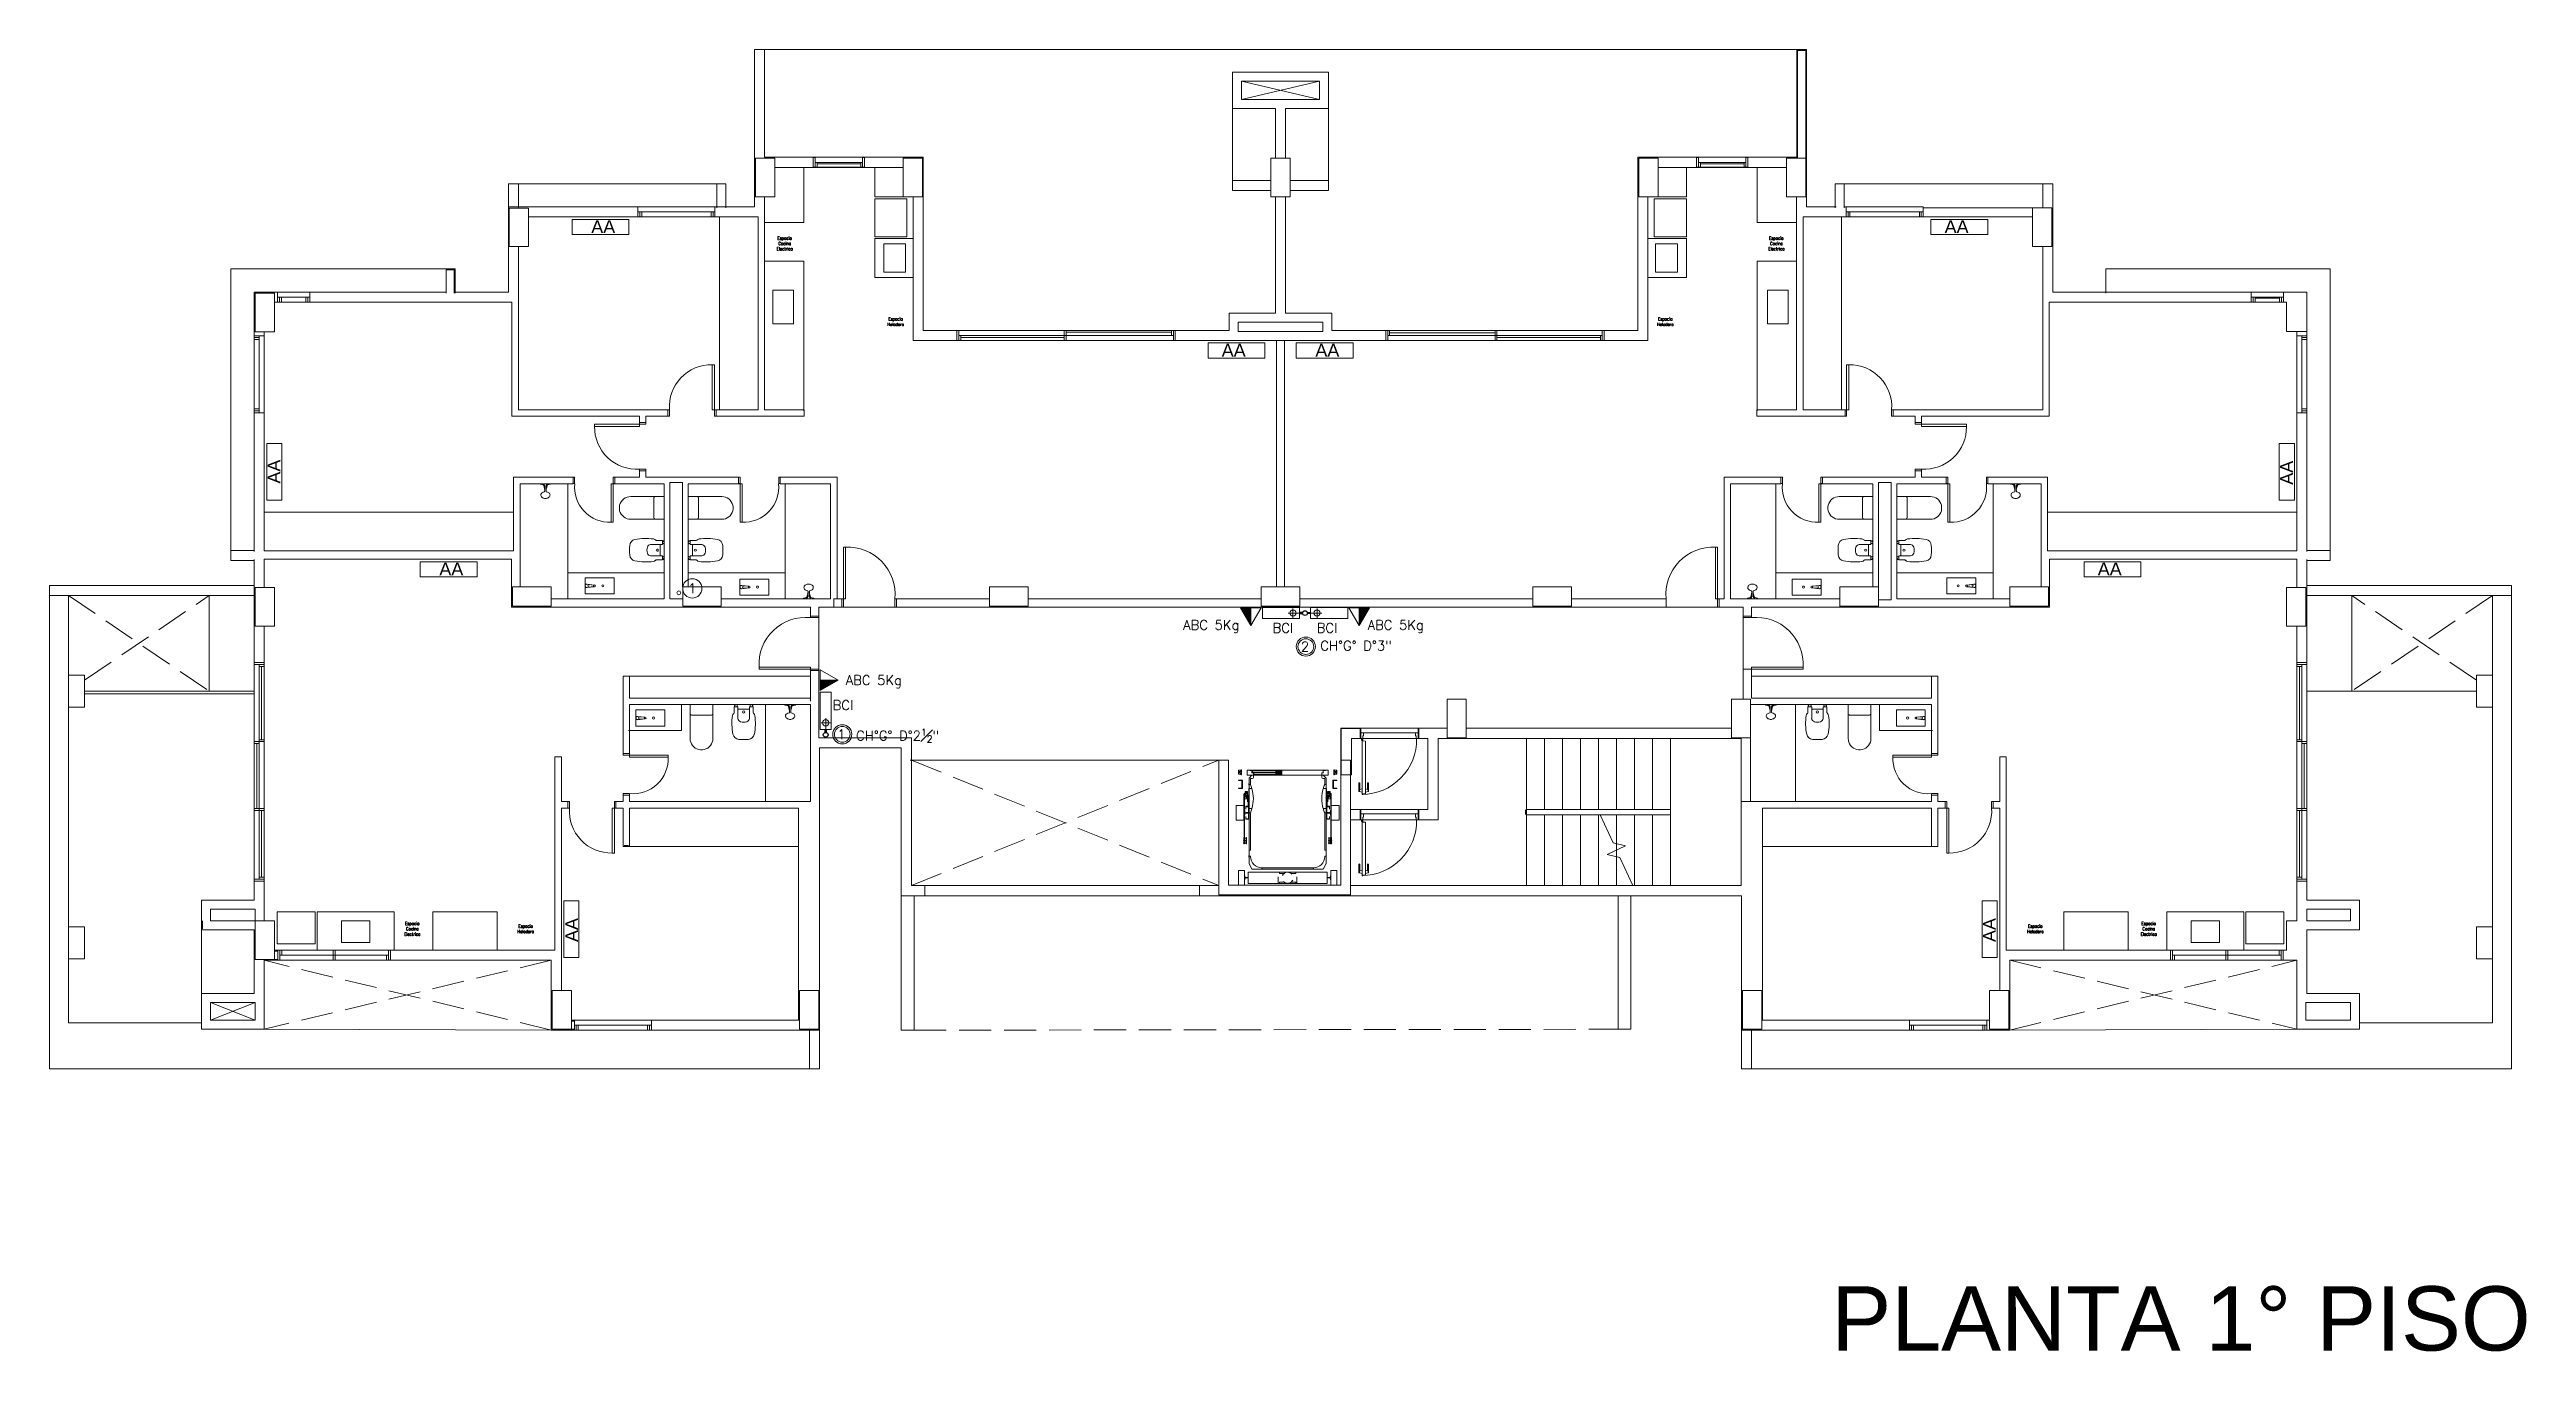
# Model space of a CAD drawing. Header units: millimetres. Extents: x 917 to 1168, y -421 to -23.
# Drawn here: x 996.27 to 1034.81, y -302.79 to -282.54 of the extents above; entities that cross this region are included whole.
import ezdxf
from ezdxf.enums import TextEntityAlignment as Align

# ---------------------------------------------------------------- set-up
doc = ezdxf.new("R2010")
doc.units = ezdxf.units.MM
doc.header["$LTSCALE"] = 0.1
for name, pattern in [('ACAD_ISO02W100', [15, 12, -3]), ('CENTER', [2.25, 1, -0.1, 0.05, -0.1, 1]), ('CONTINUA', [0]), ('DASHED', [0.7, 0.5, -0.2]), ('HIDDEN', [0.375, 0.25, -0.125]), ('HIDDEN2', [0.1875, 0.125, -0.0625]), ('Overhead', [0.003969, 0.002381, -0.001587])]:
    doc.linetypes.add(name, pattern=pattern)
doc.layers.get('0').update_dxf_attribs({"lineweight": 5})
for name, color, linetype, lineweight in [('00-Agua Fria', 5, 'ACAD_ISO02W100', 20), ('00-Texto AF', 7, 'Continuous', 18), ('00_Incendio_Bocas Incendio', 1, 'Continuous', 30), ('00_Incendio_Cañeria', 1, 'Continuous', 30), ('00_Incendio_Matafuego', 1, 'Continuous', 20), ('00_Incendio_Montantes', 1, 'Continuous', 30), ('00_Incendio_Numeracion Montantes', 1, 'Continuous', 30), ('00_Incendio_Textos', 7, 'Continuous', 13), ('A-DETL', 7, 'Continuous', 5), ('A-DETL-GENF', 7, 'Continuous', 5), ('A-DOOR-FRAM', 7, 'Continuous', 5), ('Arq-Equipamiento', 250, 'Continuous', 5), ('MUEBLES', 250, 'Continuous', 5), ('P-SANR-FIXT', 7, 'Continuous', 5)]:
    doc.layers.add(name, color=color, linetype=linetype, lineweight=lineweight)
doc.styles.add('Instal Sanit', font='techb___.ttf', dxfattribs={"height": 0.15})
doc.styles.add('Romans', font='romans.shx')
doc.styles.add('Romans 1.50', font='romans.shx', dxfattribs={"width": 0.8, "height": 0.15})
doc.styles.get("Standard").update_dxf_attribs({"font": 'arial.ttf'})

msp = doc.modelspace()

# ---------------------------------------------------------------- texts
at = {"layer": '00-Texto AF', "style": 'Romans'}
msp.add_text('1', height=0.15, rotation=0, dxfattribs=at).set_placement((1006.269, -290.919), align=Align.MIDDLE_CENTER)
at = {"layer": '00_Incendio_Textos', "color": 7, "char_height": 0.15, "width": 1.47222, "attachment_point": 2, "style": 'Instal Sanit'}
for insert in [(1014.271, -291.413), (1017.141, -291.413), (1009.019, -292.272)]:
    msp.add_mtext('\\pi-0.45,l0.6,t0.6;{\\Fromans|c0;ABC 5Kg}', dxfattribs=dict(at, insert=insert))
at = {"layer": '00_Incendio_Textos', "char_height": 0.15, "attachment_point": 8, "style": 'Romans'}
for insert in [(1015.461, -291.609), (1016.147, -291.609), (1008.614, -292.811)]:
    msp.add_mtext_dynamic_manual_height_columns('BCI', width=0.92514, gutter_width=0.75, heights=[0], dxfattribs=dict(at, insert=insert))
at = {"layer": '00_Incendio_Textos', "lineweight": 18, "char_height": 0.15, "attachment_point": 3}
for s, insert in [('\\A1;{\\Fromans|c0;CH°G° D°3\\H1x;"}', (1017.154, -291.736)), ('\\A1;{\\Fromans|c0;CH°G° D°2\\H0.7x;\\S1#2;\\H1.42857x;"}', (1010.11, -293.105))]:
    msp.add_mtext_dynamic_manual_height_columns(s, width=1.33303, gutter_width=12.5, heights=[0], dxfattribs=dict(at, insert=insert))
at = {"layer": '00_Incendio_Textos', "color": 7, "style": 'Romans', "flags": 8}
for tag, p in [('2', (1015.805, -291.825)), ('1', (1008.59, -293.19))]:
    msp.add_attdef(tag, text='1', height=0.15, dxfattribs=at).set_placement(p, align=Align.MIDDLE_CENTER)
at = {"layer": 'A-DOOR-FRAM'}
msp.add_text('PLANTA 1° PISO', height=1, dxfattribs=at).set_placement((1023.996, -302.777))

# ---------------------------------------------------------------- blocks, each defined once
blk = doc.blocks.new('g')
blk.add_lwpolyline([(0.6, 0.2), (0.1, 0.2, -0.198945), (0, 0.3, -0.198878), (-0.1, 0.4), (-0.1, 1.2, 0.414208), (-0.3, 1.5, 0.414219), (-0.5, 1.2, -0.000005), (-0.5, -1.3, 0.000002), (-0.5, -1.3, 0.999999), (-0.1, -1.3), (-0.1, -0.4, -0.198907), (0, -0.3, -0.198919), (0.1, -0.2), (0.6, -0.2)], format="xyb")
blk = doc.blocks.new('Shower-Valve_Trim-KOHLER-Alteo-K-TS45106 - 2_5 GPM_ 2BZ-Oil-Rubed Nickel-V9-2-TORRE-ARQ- PB _-2_14_')
at = {"color": 8}
for p, q in [((4.329, 6.322), (4.322, 6.321)), ((4.331, 6.357), (4.342, 6.4)), ((4.335, 6.358), (4.331, 6.357)), ((4.342, 6.4), (4.352, 6.443)), ((4.352, 6.443), (4.355, 6.441)), ((4.367, 6.379), (4.352, 6.381)), ((4.36, 6.413), (4.374, 6.407)), ((4.361, 6.48), (4.366, 6.476)), ((4.411, 6.367), (4.364, 6.367)), ((4.369, 6.383), (4.368, 6.38)), ((4.448, 6.364), (4.369, 6.383)), ((4.374, 6.406), (4.374, 6.403)), ((4.374, 6.403), (4.453, 6.384)), ((4.377, 6.419), (4.418, 6.397)), ((4.412, 6.368), (4.413, 6.369)), ((4.419, 6.395), (4.419, 6.397)), ((4.46, 6.358), (4.452, 6.36)), ((4.458, 6.385), (4.466, 6.383))]:
    blk.add_line(p, q, dxfattribs=at)
for centre, radius, start, end in [((4.328, 6.327), 0.00488, 280.6447, 329.2512), ((3.694, 6.704), 0.742, 329.2512, 332.5706), ((4.334, 6.361), 0.00318, 277.5027, 325.6058), ((4.152, 6.485), 0.224, 325.6058, 331.631), ((4.352, 6.378), 0.00308, 84.7991, 151.631), ((4.366, 6.355), 0.0149, 139.9319, 152.5706), ((4.353, 6.439), 0.00318, 6.8967, 54.9998), ((4.36, 6.36), 0.00706, 97.5233, 139.9319), ((4.134, 6.412), 0.224, 0.8715, 6.8967), ((4.361, 6.416), 0.00308, 180.8715, 247.7034), ((4.359, 6.368), 0.000695, 277.5233, 356.273), ((4.36, 6.368), 0.000526, 67.974, 174.1815), ((4.364, 6.377), 0.00985, 247.974, 269.7963), ((4.363, 6.472), 0.00488, 3.2512, 51.8578), ((4.367, 6.38), 0.000995, 264.7991, 346.2512), ((3.627, 6.43), 0.742, 359.9319, 3.2512), ((4.384, 6.429), 0.0149, 179.9319, 192.5706), ((4.377, 6.427), 0.00706, 192.5706, 234.9792), ((4.372, 6.421), 0.000695, 336.2295, 54.9792), ((4.373, 6.421), 0.000526, 158.321, 264.5285), ((4.372, 6.41), 0.00985, 62.7062, 84.5285), ((4.373, 6.406), 0.000995, 346.2512, 67.7034), ((4.411, 6.368), 0.000762, 270.102, 0.7892), ((4.413, 6.368), 0.000925, 95.992, 180.7892), ((4.413, 6.368), 0.000513, 166.2512, 262.7617), ((4.431, 6.016), 0.351, 89.9462, 93.0688), ((4.418, 6.397), 0.000762, 331.7133, 62.4005), ((4.42, 6.396), 0.000513, 69.7408, 166.2512), ((4.419, 6.396), 0.000925, 151.7133, 236.5105), ((4.599, 6.699), 0.351, 239.4337, 242.5563), ((4.451, 6.374), 0.0125, 223.4853, 233.5491), ((4.444, 6.365), 0.00187, 233.5491, 279.6431), ((4.45, 6.373), 0.0125, 98.9534, 109.0171), ((4.449, 6.384), 0.00187, 52.8594, 98.9534), ((4.454, 6.367), 0.00706, 209.187, 256.2512), ((4.423, 6.369), 0.0319, 28.2837, 30.72), ((4.456, 6.378), 0.00706, 76.2512, 123.3154), ((4.55, 6.348), 0.0905, 173.6286, 201.4124), ((4.55, 6.35), 0.0905, 131.0901, 158.8739), ((4.509, 6.332), 0.0469, 201.4124, 234.3622), ((4.505, 6.327), 0.0399, 234.3622, 269.3279), ((4.522, 6.383), 0.0469, 98.1403, 131.0901), ((4.505, 6.328), 0.0408, 269.3279, 296.2423), ((4.521, 6.39), 0.0399, 63.1746, 98.1403), ((4.495, 6.35), 0.0652, 296.2423, 318.5898), ((4.52, 6.389), 0.0408, 36.2602, 63.1746), ((4.478, 6.364), 0.0869, 318.5898, 333.2817), ((4.501, 6.375), 0.0652, 13.9127, 36.2602), ((4.467, 6.37), 0.0998, 333.2817, 346.2512), ((4.48, 6.369), 0.0869, 359.2207, 13.9127), ((4.467, 6.37), 0.0998, 346.2512, 359.2207)]:
    blk.add_arc(centre, radius, start, end, dxfattribs=at)
blk = doc.blocks.new('Sanitary_Toilets_Ceramica-Catalano_Zero-70-One-Piece-Close-Coupled-Syphonic - Default-V1-2-TORRE-ARQ- PB _-2_14_')
at = {"layer": 'A-DETL-GENF', "color": 8}
for p, q in [((0.044, 0.177), (0.001, 0.177)), ((0.089, 0.177), (0.044, 0.177)), ((0.133, 0.177), (0.089, 0.177)), ((0.133, 0.177), (0.142, 0.176)), ((0.524, 0.177), (0.133, 0.177)), ((0.142, 0.176), (0.133, 0.177)), ((0.142, 0.176), (0.151, 0.171)), ((0.151, 0.171), (0.142, 0.176)), ((0.151, 0.171), (0.157, 0.165)), ((0.157, 0.165), (0.151, 0.171)), ((0.157, 0.165), (0.162, 0.156)), ((0.162, 0.156), (0.157, 0.165)), ((0.162, 0.156), (0.163, 0.147)), ((0.163, 0.147), (0.162, 0.156)), ((0.163, 0.147), (0.163, -0.147)), ((0.163, 0.098), (0.163, 0.147)), ((0.163, 0.049), (0.163, 0.098)), ((0.163, 0), (0.163, 0.049)), ((0.553, 0.175), (0.524, 0.177)), ((0.581, 0.167), (0.553, 0.175)), ((0.608, 0.156), (0.581, 0.167)), ((0.633, 0.14), (0.608, 0.156)), ((0.654, 0.12), (0.633, 0.14)), ((0.672, 0.097), (0.654, 0.12)), ((0.686, 0.071), (0.672, 0.097)), ((0.696, 0.043), (0.686, 0.071)), ((0.7, 0.015), (0.696, 0.043)), ((0.7, -0.015), (0.7, 0.015)), ((0.001, -0.177), (0.044, -0.177)), ((0.044, -0.177), (0.089, -0.177)), ((0.089, -0.177), (0.133, -0.177)), ((0.142, -0.176), (0.133, -0.177)), ((0.133, -0.177), (0.142, -0.176)), ((0.133, -0.177), (0.524, -0.177)), ((0.151, -0.171), (0.142, -0.176)), ((0.142, -0.176), (0.151, -0.171)), ((0.157, -0.165), (0.151, -0.171)), ((0.151, -0.171), (0.157, -0.165)), ((0.162, -0.156), (0.157, -0.165)), ((0.157, -0.165), (0.162, -0.156)), ((0.163, -0.147), (0.162, -0.156)), ((0.162, -0.156), (0.163, -0.147)), ((0.163, -0.049), (0.163, 0)), ((0.163, -0.098), (0.163, -0.049)), ((0.163, -0.147), (0.163, -0.098)), ((0.524, -0.177), (0.553, -0.175)), ((0.553, -0.175), (0.581, -0.167)), ((0.581, -0.167), (0.608, -0.156)), ((0.608, -0.156), (0.633, -0.14)), ((0.633, -0.14), (0.654, -0.12)), ((0.654, -0.12), (0.672, -0.097)), ((0.672, -0.097), (0.686, -0.071)), ((0.686, -0.071), (0.696, -0.043)), ((0.696, -0.043), (0.7, -0.015))]:
    blk.add_line(p, q, dxfattribs=at)
blk = doc.blocks.new('Vitreous china bidet _ Debba _ Roca _ 355994xx0 - White - Debba- Roca-2705266-2-TORRE-ARQ- PB _-2_14_')
at = {"layer": 'P-SANR-FIXT', "color": 8}
for p, q in [((-0.024, 0.169), (-0.024, 0.08)), ((-0.024, 0.08), (-0.019, 0.08)), ((-0.019, 0.08), (-0.019, 0.06)), ((-0.019, 0.08), (0.022, 0.08)), ((-0.019, 0.06), (-0.006, 0.06)), ((-0.006, 0.06), (-0.006, 0.051)), ((0.022, 0.08), (0.036, 0.08)), ((0.022, 0.06), (0.022, 0.08)), ((0.026, 0.06), (0.022, 0.06)), ((0.026, 0.051), (0.026, 0.06)), ((0.036, 0.08), (0.036, 0.262)), ((0.036, 0.116), (0.214, 0.116)), ((0.214, 0.262), (0.214, 0.08)), ((0.214, 0.08), (0.228, 0.08)), ((0.224, 0.06), (0.228, 0.06)), ((0.224, 0.051), (0.224, 0.06)), ((0.228, 0.08), (0.269, 0.08)), ((0.228, 0.06), (0.228, 0.08)), ((0.256, 0.051), (0.256, 0.06)), ((0.256, 0.06), (0.269, 0.06)), ((0.269, 0.06), (0.269, 0.08)), ((0.269, 0.08), (0.274, 0.08)), ((0.274, 0.08), (0.274, 0.169))]:
    blk.add_line(p, q, dxfattribs=at)
for centre, radius, start, end in [((0.809, 0.337), 0.867, 168.7556, 187.8739), ((0.058, 0.487), 0.101, 93.8692, 168.7556), ((0.125, -0.511), 1.101, 86.1308, 93.8692), ((0.192, 0.487), 0.101, 11.2444, 86.1308), ((-0.559, 0.337), 0.867, 352.1261, 11.2444), ((0.009, 0.227), 0.0594, 187.8739, 225.1331), ((-0.041, 0.169), 0.0175, 0, 63.7001), ((0.1, 0.253), 0.0649, 110.1691, 171.8309), ((0.129, 0.135), 0.186, 91.3288, 106.151), ((0.125, 0.161), 0.0175, 0, 180), ((0.125, 0.161), 0.0175, 180, 0), ((0.121, 0.135), 0.186, 73.849, 88.6712), ((0.15, 0.253), 0.0649, 8.1691, 69.8309), ((0.29, 0.169), 0.0167, 126.2715, 179.7285), ((0.241, 0.227), 0.0594, 311.2548, 352.1261)]:
    blk.add_arc(centre, radius, start, end, dxfattribs=at)
blk = doc.blocks.new('Bacha 45x25cm')
at = {"layer": 'MUEBLES', "color": 8}
for p, q in [((0.112, 0.146), (0.099, 0.028)), ((0.106, 0.062), (0.113, 0.127)), ((0.137, 0.126), (0.144, 0.062)), ((0.138, 0.146), (0.151, 0.028))]:
    blk.add_line(p, q, dxfattribs=at)
blk.add_lwpolyline([(0, 0.45), (0.25, 0.45), (0.25, 0), (0, 0)], close=True, dxfattribs=at)
blk.add_circle((0.125, 0.275), 0.0166, dxfattribs=at)
for centre, radius, start, end in [((0.125, 0.028), 0.0256, 168.1721, 11.8279), ((0.125, 0.062), 0.0188, 167.2829, 12.8468), ((0.125, 0.146), 0.0134, 0, 180), ((0.125, 0.126), 0.0117, 360, 173.6414)]:
    blk.add_arc(centre, radius, start, end, dxfattribs=at)
blk = doc.blocks.new('Shower-Valve_Trim-KOHLER-Alteo-K-TS45106 - 2_5 GPM_ 2BZ-Oil-Rubed Nickel-V13-2-TORRE-ARQ- PB _-2_14_')
at = {"layer": 'P-SANR-FIXT'}
for p, q in [((1.475, -12.251), (1.467, -12.249)), ((1.473, -12.225), (1.481, -12.227)), ((1.56, -12.27), (1.481, -12.25)), ((1.486, -12.23), (1.564, -12.25)), ((1.514, -12.262), (1.514, -12.263)), ((1.556, -12.286), (1.515, -12.264)), ((1.521, -12.234), (1.521, -12.236)), ((1.522, -12.234), (1.569, -12.234)), ((1.559, -12.273), (1.56, -12.27)), ((1.573, -12.28), (1.559, -12.274)), ((1.564, -12.25), (1.565, -12.247)), ((1.566, -12.246), (1.581, -12.247)), ((1.581, -12.31), (1.572, -12.346)), ((1.581, -12.31), (1.578, -12.308)), ((1.592, -12.267), (1.581, -12.31)), ((1.602, -12.224), (1.592, -12.267)), ((1.599, -12.224), (1.602, -12.224)), ((1.611, -12.188), (1.602, -12.224)), ((1.604, -12.189), (1.611, -12.188)), ((1.572, -12.346), (1.567, -12.342))]:
    blk.add_line(p, q, dxfattribs=at)
for centre, radius, start, end in [((1.466, -12.236), 0.0998, 166.2582, 179.2277), ((1.454, -12.236), 0.0869, 179.2277, 193.9197), ((1.433, -12.241), 0.0652, 193.9197, 216.2672), ((1.466, -12.236), 0.0998, 153.2887, 166.2582), ((1.455, -12.231), 0.0869, 138.5968, 153.2887), ((1.413, -12.256), 0.0408, 216.2672, 243.1815), ((1.439, -12.216), 0.0652, 116.2493, 138.5968), ((1.412, -12.257), 0.0399, 243.1815, 278.1473), ((1.428, -12.194), 0.0408, 89.3349, 116.2493), ((1.411, -12.25), 0.0469, 278.1473, 311.0971), ((1.428, -12.193), 0.0399, 54.3692, 89.3349), ((1.383, -12.217), 0.0905, 311.0971, 338.8809), ((1.424, -12.199), 0.0469, 21.4194, 54.3692), ((1.383, -12.215), 0.0905, 353.6356, 21.4194), ((1.477, -12.245), 0.00706, 256.2582, 303.3224), ((1.479, -12.234), 0.00706, 29.194, 76.2582), ((1.511, -12.236), 0.0319, 208.2907, 210.727), ((1.484, -12.251), 0.00187, 232.8664, 278.9604), ((1.483, -12.24), 0.0125, 278.9604, 289.0241), ((1.489, -12.232), 0.00187, 53.5561, 99.6501), ((1.483, -12.241), 0.0125, 43.4923, 53.5561), ((1.335, -12.566), 0.351, 59.4407, 62.5633), ((1.502, -11.883), 0.351, 269.9532, 273.0757), ((1.513, -12.263), 0.000513, 249.7478, 346.2582), ((1.514, -12.263), 0.000925, 331.7203, 56.5175), ((1.515, -12.264), 0.000762, 151.7203, 242.4075), ((1.52, -12.234), 0.000513, 346.2582, 82.7687), ((1.522, -12.235), 0.000762, 90.109, 180.7962), ((1.521, -12.235), 0.000925, 275.999, 0.7962), ((1.561, -12.277), 0.00985, 242.7132, 264.5355), ((1.56, -12.273), 0.000995, 166.2582, 247.7104), ((1.561, -12.288), 0.000695, 156.2365, 234.9862), ((1.56, -12.287), 0.000526, 338.328, 84.5355), ((1.557, -12.294), 0.00706, 12.5776, 54.9862), ((1.549, -12.296), 0.0149, 359.9389, 12.5776), ((2.306, -12.297), 0.742, 179.9389, 183.2582), ((1.566, -12.247), 0.000995, 84.8061, 166.2582), ((1.569, -12.244), 0.00985, 67.981, 89.8033), ((1.573, -12.234), 0.000526, 247.981, 354.1885), ((1.574, -12.235), 0.000695, 97.5303, 176.28), ((1.572, -12.282), 0.00308, 0.8785, 67.7104), ((1.573, -12.227), 0.00706, 277.5303, 319.9389), ((1.799, -12.279), 0.224, 180.8785, 186.9037), ((1.58, -12.306), 0.00318, 186.9037, 235.0068), ((1.567, -12.222), 0.0149, 319.9389, 332.5776), ((2.239, -12.57), 0.742, 149.2582, 152.5776), ((1.581, -12.244), 0.00308, 264.8061, 331.638), ((1.781, -12.352), 0.224, 145.6128, 151.638), ((1.599, -12.227), 0.00318, 97.5097, 145.6128), ((1.605, -12.194), 0.00488, 100.6517, 149.2582), ((1.57, -12.338), 0.00488, 183.2582, 231.8648)]:
    blk.add_arc(centre, radius, start, end, dxfattribs=at)
blk = doc.blocks.new('Shower-Valve_Trim-KOHLER-Alteo-K-TS45106 - 2_5 GPM_ 2BZ-Oil-Rubed Nickel-V14-2-TORRE-ARQ- PB _-2_14_')
at = {"color": 8}
for p, q in [((1.475, -12.251), (1.467, -12.249)), ((1.473, -12.225), (1.481, -12.227)), ((1.56, -12.27), (1.481, -12.25)), ((1.486, -12.23), (1.564, -12.25)), ((1.514, -12.262), (1.514, -12.263)), ((1.556, -12.286), (1.515, -12.264)), ((1.521, -12.234), (1.521, -12.236)), ((1.522, -12.234), (1.569, -12.234)), ((1.559, -12.273), (1.56, -12.27)), ((1.573, -12.28), (1.559, -12.274)), ((1.564, -12.25), (1.565, -12.247)), ((1.566, -12.246), (1.581, -12.247)), ((1.581, -12.31), (1.572, -12.346)), ((1.581, -12.31), (1.578, -12.308)), ((1.592, -12.267), (1.581, -12.31)), ((1.602, -12.224), (1.592, -12.267)), ((1.599, -12.224), (1.602, -12.224)), ((1.611, -12.188), (1.602, -12.224)), ((1.604, -12.189), (1.611, -12.188)), ((1.572, -12.346), (1.567, -12.342))]:
    blk.add_line(p, q, dxfattribs=at)
for centre, radius, start, end in [((1.466, -12.236), 0.0998, 166.2582, 179.2277), ((1.454, -12.236), 0.0869, 179.2277, 193.9197), ((1.433, -12.241), 0.0652, 193.9197, 216.2672), ((1.466, -12.236), 0.0998, 153.2887, 166.2582), ((1.455, -12.231), 0.0869, 138.5968, 153.2887), ((1.413, -12.256), 0.0408, 216.2672, 243.1815), ((1.439, -12.216), 0.0652, 116.2493, 138.5968), ((1.412, -12.257), 0.0399, 243.1815, 278.1473), ((1.428, -12.194), 0.0408, 89.3349, 116.2493), ((1.411, -12.25), 0.0469, 278.1473, 311.0971), ((1.428, -12.193), 0.0399, 54.3692, 89.3349), ((1.383, -12.217), 0.0905, 311.0971, 338.8809), ((1.424, -12.199), 0.0469, 21.4194, 54.3692), ((1.383, -12.215), 0.0905, 353.6356, 21.4194), ((1.477, -12.245), 0.00706, 256.2582, 303.3224), ((1.479, -12.234), 0.00706, 29.194, 76.2582), ((1.511, -12.236), 0.0319, 208.2907, 210.727), ((1.484, -12.251), 0.00187, 232.8664, 278.9604), ((1.483, -12.24), 0.0125, 278.9604, 289.0241), ((1.489, -12.232), 0.00187, 53.5561, 99.6501), ((1.483, -12.241), 0.0125, 43.4923, 53.5561), ((1.335, -12.566), 0.351, 59.4407, 62.5633), ((1.502, -11.883), 0.351, 269.9532, 273.0757), ((1.513, -12.263), 0.000513, 249.7478, 346.2582), ((1.514, -12.263), 0.000925, 331.7203, 56.5175), ((1.515, -12.264), 0.000762, 151.7203, 242.4075), ((1.52, -12.234), 0.000513, 346.2582, 82.7687), ((1.522, -12.235), 0.000762, 90.109, 180.7962), ((1.521, -12.235), 0.000925, 275.999, 0.7962), ((1.561, -12.277), 0.00985, 242.7132, 264.5355), ((1.56, -12.273), 0.000995, 166.2582, 247.7104), ((1.561, -12.288), 0.000695, 156.2365, 234.9862), ((1.56, -12.287), 0.000526, 338.328, 84.5355), ((1.557, -12.294), 0.00706, 12.5776, 54.9862), ((1.549, -12.296), 0.0149, 359.9389, 12.5776), ((2.306, -12.297), 0.742, 179.9389, 183.2582), ((1.566, -12.247), 0.000995, 84.8061, 166.2582), ((1.569, -12.244), 0.00985, 67.981, 89.8033), ((1.573, -12.234), 0.000526, 247.981, 354.1885), ((1.574, -12.235), 0.000695, 97.5303, 176.28), ((1.572, -12.282), 0.00308, 0.8785, 67.7104), ((1.573, -12.227), 0.00706, 277.5303, 319.9389), ((1.799, -12.279), 0.224, 180.8785, 186.9037), ((1.58, -12.306), 0.00318, 186.9037, 235.0068), ((1.567, -12.222), 0.0149, 319.9389, 332.5776), ((2.239, -12.57), 0.742, 149.2582, 152.5776), ((1.581, -12.244), 0.00308, 264.8061, 331.638), ((1.781, -12.352), 0.224, 145.6128, 151.638), ((1.599, -12.227), 0.00318, 97.5097, 145.6128), ((1.605, -12.194), 0.00488, 100.6517, 149.2582), ((1.57, -12.338), 0.00488, 183.2582, 231.8648)]:
    blk.add_arc(centre, radius, start, end, dxfattribs=at)
blk = doc.blocks.new('Shower-Valve_Trim-KOHLER-Alteo-K-TS45106 - 2_5 GPM_ 2BZ-Oil-Rubed Nickel-684691-2-TORRE-ARQ- PB _-2_14_')
at = {"color": 8}
for p, q in [((6.695, 2.779), (6.688, 2.777)), ((6.697, 2.814), (6.707, 2.857)), ((6.7, 2.814), (6.697, 2.814)), ((6.707, 2.857), (6.718, 2.9)), ((6.718, 2.9), (6.721, 2.898)), ((6.733, 2.836), (6.718, 2.837)), ((6.726, 2.87), (6.74, 2.864)), ((6.727, 2.936), (6.732, 2.932)), ((6.777, 2.824), (6.73, 2.824)), ((6.735, 2.84), (6.734, 2.837)), ((6.813, 2.82), (6.735, 2.84)), ((6.74, 2.863), (6.74, 2.86)), ((6.74, 2.86), (6.818, 2.84)), ((6.743, 2.876), (6.784, 2.854)), ((6.778, 2.824), (6.778, 2.826)), ((6.785, 2.852), (6.785, 2.853)), ((6.826, 2.815), (6.818, 2.817)), ((6.824, 2.841), (6.832, 2.839))]:
    blk.add_line(p, q, dxfattribs=at)
for centre, radius, start, end in [((6.694, 2.783), 0.00488, 280.6377, 329.2443), ((6.06, 3.16), 0.742, 329.2443, 332.5636), ((6.7, 2.817), 0.00318, 277.4957, 325.5988), ((6.518, 2.942), 0.224, 325.5988, 331.624), ((6.718, 2.834), 0.00308, 84.7921, 151.624), ((6.732, 2.812), 0.0149, 139.9249, 152.5636), ((6.719, 2.895), 0.00318, 6.8897, 54.9928), ((6.726, 2.817), 0.00706, 97.5163, 139.9249), ((6.5, 2.869), 0.224, 0.8645, 6.8897), ((6.727, 2.872), 0.00308, 180.8645, 247.6964), ((6.725, 2.824), 0.000695, 277.5163, 356.266), ((6.73, 2.834), 0.00985, 247.967, 269.7893), ((6.726, 2.824), 0.000526, 67.967, 174.1745), ((6.729, 2.928), 0.00488, 3.2443, 51.8508), ((6.733, 2.837), 0.000995, 264.7921, 346.2443), ((5.993, 2.887), 0.742, 359.9249, 3.2443), ((6.75, 2.886), 0.0149, 179.9249, 192.5636), ((6.742, 2.884), 0.00706, 192.5636, 234.9722), ((6.738, 2.878), 0.000695, 336.2225, 54.9722), ((6.739, 2.877), 0.000526, 158.314, 264.5215), ((6.738, 2.867), 0.00985, 62.6992, 84.5215), ((6.739, 2.863), 0.000995, 346.2443, 67.6964), ((6.777, 2.825), 0.000762, 270.095, 0.7822), ((6.779, 2.825), 0.000925, 95.985, 180.7822), ((6.779, 2.824), 0.000513, 166.2443, 262.7547), ((6.797, 2.473), 0.351, 89.9392, 93.0618), ((6.784, 2.853), 0.000762, 331.7063, 62.3935), ((6.785, 2.853), 0.000925, 151.7063, 236.5035), ((6.786, 2.853), 0.000513, 69.7338, 166.2443), ((6.964, 3.156), 0.351, 239.4267, 242.5493), ((6.816, 2.83), 0.0125, 223.4783, 233.5421), ((6.81, 2.822), 0.00187, 233.5421, 279.6361), ((6.816, 2.83), 0.0125, 98.9464, 109.0102), ((6.82, 2.824), 0.00706, 209.1801, 256.2443), ((6.815, 2.841), 0.00187, 52.8524, 98.9464), ((6.788, 2.826), 0.0319, 28.2767, 30.713), ((6.822, 2.834), 0.00706, 76.2443, 123.3084), ((6.916, 2.805), 0.0905, 173.6216, 201.4054), ((6.916, 2.807), 0.0905, 131.0831, 158.8669), ((6.875, 2.789), 0.0469, 201.4054, 234.3552), ((6.871, 2.783), 0.0399, 234.3552, 269.3209), ((6.888, 2.84), 0.0469, 98.1333, 131.0831), ((6.871, 2.784), 0.0408, 269.3209, 296.2353), ((6.887, 2.847), 0.0399, 63.1676, 98.1333), ((6.86, 2.806), 0.0652, 296.2353, 318.5828), ((6.886, 2.846), 0.0408, 36.2532, 63.1676), ((6.844, 2.82), 0.0869, 318.5828, 333.2748), ((6.867, 2.831), 0.0652, 13.9057, 36.2532), ((6.833, 2.826), 0.0998, 333.2748, 346.2443), ((6.833, 2.826), 0.0998, 346.2443, 359.2137), ((6.845, 2.826), 0.0869, 359.2137, 13.9057)]:
    blk.add_arc(centre, radius, start, end, dxfattribs=at)
blk = doc.blocks.new('2-1P F')
at = {"color": 8, "lineweight": 18}
for p, q in [((744.734, -308.332), (744.579, -308.332)), ((744.579, -308.332), (744.579, -310.781)), ((744.734, -310.009), (744.734, -308.332)), ((744.734, -308.332), (760.799, -308.332)), ((760.954, -308.332), (760.799, -308.332)), ((760.799, -308.332), (760.799, -310.009)), ((760.939, -308.347), (760.814, -308.347)), ((760.814, -308.347), (760.814, -310.024)), ((760.939, -308.347), (760.939, -310.024)), ((760.954, -310.781), (760.954, -308.332)), ((752.017, -308.682), (752.017, -309.248)), ((753.515, -308.682), (752.017, -308.682)), ((753.515, -309.248), (753.515, -308.682)), ((752.157, -309.108), (752.157, -308.822)), ((752.157, -308.822), (753.375, -308.822)), ((752.157, -308.822), (753.375, -309.108)), ((753.375, -308.822), (752.157, -309.108)), ((753.375, -309.108), (752.157, -309.108)), ((753.375, -308.822), (753.375, -309.108)), ((752.017, -309.248), (752.689, -309.248)), ((752.017, -310.369), (752.017, -309.248)), ((752.689, -309.248), (752.689, -310.024)), ((752.844, -310.024), (752.844, -309.248)), ((752.844, -309.248), (753.515, -309.248)), ((753.515, -309.248), (753.515, -310.369)), ((744.719, -310.024), (744.594, -310.024)), ((744.594, -310.024), (744.594, -310.165)), ((744.594, -310.165), (744.594, -310.624)), ((744.594, -310.624), (744.594, -310.165)), ((744.894, -310.024), (744.719, -310.024)), ((744.719, -310.024), (744.894, -310.024)), ((745.493, -310.009), (744.734, -310.009)), ((744.894, -310.149), (744.894, -310.024)), ((744.894, -310.024), (744.894, -310.165)), ((744.894, -310.15), (744.894, -310.149)), ((744.894, -310.163), (744.894, -310.15)), ((744.894, -310.164), (744.894, -310.163)), ((744.894, -310.165), (744.894, -310.164)), ((744.894, -310.624), (744.894, -310.165)), ((744.894, -310.165), (745.493, -310.165)), ((745.347, -310.165), (745.347, -311.024)), ((745.493, -310.011), (745.493, -310.009)), ((745.493, -310.009), (746.293, -310.009)), ((745.493, -310.164), (745.493, -310.011)), ((745.493, -310.011), (745.523, -310.011)), ((745.493, -310.165), (745.493, -310.164)), ((745.523, -310.164), (745.493, -310.164)), ((746.293, -310.165), (745.493, -310.165)), ((745.523, -310.011), (745.523, -310.164)), ((745.523, -310.164), (745.523, -310.087)), ((745.523, -310.087), (745.553, -310.087)), ((745.553, -310.164), (745.523, -310.164)), ((745.553, -310.087), (745.553, -310.164)), ((746.233, -310.087), (745.553, -310.087)), ((745.553, -310.111), (745.553, -310.101)), ((746.233, -310.111), (745.553, -310.111)), ((745.553, -310.164), (746.233, -310.164)), ((746.233, -310.164), (746.233, -310.087)), ((746.233, -310.087), (746.263, -310.087)), ((746.233, -310.101), (746.233, -310.111)), ((746.263, -310.164), (746.233, -310.164)), ((746.263, -310.164), (746.263, -310.011)), ((746.263, -310.011), (746.293, -310.011)), ((746.263, -310.087), (746.263, -310.164)), ((746.293, -310.164), (746.263, -310.164)), ((747.207, -310.009), (746.293, -310.009)), ((746.293, -310.009), (746.293, -310.011)), ((746.293, -310.011), (746.293, -310.164)), ((746.293, -310.164), (746.293, -310.165)), ((746.293, -310.165), (746.892, -310.165)), ((746.451, -310.624), (746.451, -310.165)), ((747.051, -310.024), (746.892, -310.024)), ((746.892, -310.024), (746.892, -310.149)), ((746.892, -310.024), (747.051, -310.024)), ((746.892, -310.165), (746.892, -310.024)), ((746.892, -310.149), (746.892, -310.15)), ((746.892, -310.15), (746.892, -310.163)), ((746.892, -310.163), (746.892, -310.164)), ((746.892, -310.164), (746.892, -310.165)), ((746.892, -310.165), (746.892, -310.624)), ((747.192, -310.024), (747.051, -310.024)), ((747.192, -310.624), (747.192, -310.024)), ((747.192, -310.024), (747.192, -310.624)), ((747.207, -312.703), (747.207, -310.009)), ((752.689, -310.024), (752.616, -310.024)), ((752.616, -310.024), (752.616, -310.369)), ((752.704, -310.024), (752.689, -310.024)), ((752.689, -310.024), (752.844, -310.024)), ((752.829, -310.024), (752.704, -310.024)), ((752.844, -310.024), (752.829, -310.024)), ((752.916, -310.024), (752.844, -310.024)), ((752.916, -310.369), (752.916, -310.024)), ((758.326, -310.009), (758.326, -312.703)), ((759.24, -310.009), (758.326, -310.009)), ((758.482, -310.024), (758.341, -310.024)), ((758.341, -310.024), (758.341, -310.624)), ((758.641, -310.024), (758.482, -310.024)), ((758.641, -310.149), (758.641, -310.024)), ((758.641, -310.024), (758.641, -310.165)), ((758.641, -310.15), (758.641, -310.149)), ((758.641, -310.163), (758.641, -310.15)), ((758.641, -310.164), (758.641, -310.163)), ((758.641, -310.165), (758.641, -310.164)), ((758.641, -310.624), (758.641, -310.165)), ((758.641, -310.165), (759.24, -310.165)), ((759.082, -310.624), (759.082, -310.165)), ((759.24, -310.011), (759.24, -310.009)), ((759.24, -310.009), (760.04, -310.009)), ((759.27, -310.011), (759.24, -310.011)), ((759.24, -310.011), (759.24, -310.164)), ((759.24, -310.165), (759.24, -310.164)), ((759.24, -310.164), (759.27, -310.164)), ((760.04, -310.165), (759.24, -310.165)), ((759.27, -310.164), (759.27, -310.011)), ((759.3, -310.087), (759.27, -310.087)), ((759.27, -310.087), (759.27, -310.164)), ((759.27, -310.164), (759.3, -310.164)), ((759.3, -310.164), (759.3, -310.087)), ((759.3, -310.087), (759.98, -310.087)), ((759.3, -310.101), (759.3, -310.111)), ((759.3, -310.111), (759.98, -310.111)), ((759.98, -310.164), (759.3, -310.164)), ((760.01, -310.087), (759.98, -310.087)), ((759.98, -310.087), (759.98, -310.164)), ((759.98, -310.111), (759.98, -310.101)), ((759.98, -310.164), (760.01, -310.164)), ((760.04, -310.011), (760.01, -310.011)), ((760.01, -310.011), (760.01, -310.164)), ((760.01, -310.164), (760.01, -310.087)), ((760.01, -310.164), (760.04, -310.164)), ((760.799, -310.009), (760.04, -310.009)), ((760.04, -310.009), (760.04, -310.011)), ((760.04, -310.164), (760.04, -310.011)), ((760.04, -310.164), (760.04, -310.165)), ((760.04, -310.165), (760.639, -310.165)), ((760.185, -310.165), (760.185, -311.024)), ((760.814, -310.024), (760.639, -310.024)), ((760.639, -310.024), (760.639, -310.149)), ((760.639, -310.165), (760.639, -310.024)), ((760.639, -310.149), (760.639, -310.15)), ((760.639, -310.15), (760.639, -310.163)), ((760.639, -310.163), (760.639, -310.164)), ((760.639, -310.164), (760.639, -310.165)), ((760.639, -310.165), (760.639, -310.624)), ((760.939, -310.024), (760.814, -310.024)), ((760.939, -310.165), (760.939, -310.024)), ((760.939, -310.624), (760.939, -310.165)), ((740.75, -310.419), (740.75, -312.106)), ((740.905, -310.419), (740.75, -310.419)), ((740.905, -310.796), (740.905, -310.419)), ((743.981, -310.419), (740.905, -310.419)), ((744.136, -310.419), (743.981, -310.419)), ((743.996, -310.419), (743.996, -310.796)), ((744.136, -310.796), (744.136, -310.419)), ((744.594, -310.624), (744.719, -310.624)), ((744.735, -310.624), (744.594, -310.624)), ((744.719, -310.624), (744.72, -310.624)), ((744.72, -310.624), (744.732, -310.624)), ((744.732, -310.624), (744.733, -310.624)), ((744.733, -310.624), (744.735, -310.624)), ((744.735, -310.624), (744.894, -310.624)), ((744.735, -313.935), (744.735, -310.624)), ((746.892, -310.624), (746.451, -310.624)), ((746.892, -310.624), (747.051, -310.624)), ((747.051, -310.624), (747.052, -310.624)), ((747.051, -310.624), (747.051, -312.859)), ((747.192, -310.624), (747.051, -310.624)), ((747.052, -310.624), (747.053, -310.624)), ((747.053, -310.624), (747.066, -310.624)), ((747.066, -310.624), (747.067, -310.624)), ((747.067, -310.624), (747.192, -310.624)), ((752.616, -310.369), (752.017, -310.369)), ((752.017, -310.369), (752.017, -310.524)), ((752.017, -310.524), (752.616, -310.524)), ((752.616, -310.369), (752.616, -310.384)), ((752.616, -310.524), (752.616, -310.369)), ((752.616, -310.384), (752.616, -310.509)), ((752.616, -310.509), (752.616, -310.524)), ((752.616, -310.524), (752.616, -310.624)), ((752.616, -310.624), (752.689, -310.624)), ((752.689, -310.624), (752.704, -310.624)), ((752.689, -310.624), (752.689, -312.433)), ((752.844, -310.624), (752.689, -310.624)), ((752.704, -310.624), (752.829, -310.624)), ((752.829, -310.624), (752.844, -310.624)), ((752.844, -310.624), (752.916, -310.624)), ((752.844, -312.433), (752.844, -310.624)), ((752.916, -310.384), (752.916, -310.369)), ((753.515, -310.369), (752.916, -310.369)), ((752.916, -310.369), (752.916, -310.524)), ((752.916, -310.509), (752.916, -310.384)), ((752.916, -310.524), (752.916, -310.509)), ((752.916, -310.624), (752.916, -310.524)), ((752.916, -310.524), (753.515, -310.524)), ((753.515, -310.524), (753.515, -310.369)), ((758.341, -310.624), (758.466, -310.624)), ((758.482, -310.624), (758.341, -310.624)), ((758.466, -310.624), (758.467, -310.624)), ((758.467, -310.624), (758.479, -310.624)), ((758.479, -310.624), (758.48, -310.624)), ((758.48, -310.624), (758.482, -310.624)), ((758.482, -310.624), (758.641, -310.624)), ((758.482, -312.859), (758.482, -310.624)), ((758.641, -310.624), (759.082, -310.624)), ((760.639, -310.624), (760.798, -310.624)), ((760.798, -310.624), (760.798, -313.935)), ((760.939, -310.624), (760.798, -310.624)), ((760.814, -310.624), (760.939, -310.624)), ((761.396, -310.796), (761.396, -310.419)), ((761.396, -310.419), (761.551, -310.419)), ((761.536, -310.419), (761.536, -310.796)), ((761.551, -310.419), (764.628, -310.419)), ((764.628, -310.796), (764.628, -310.419)), ((764.628, -310.419), (764.783, -310.419)), ((764.783, -312.106), (764.783, -310.419)), ((742.765, -310.781), (740.75, -310.781)), ((740.765, -310.798), (740.764, -310.798)), ((740.764, -310.798), (740.764, -311.398)), ((740.764, -310.798), (740.765, -310.798)), ((740.764, -311.398), (740.764, -310.798)), ((740.89, -310.798), (740.765, -310.798)), ((740.89, -310.798), (740.89, -310.796)), ((741.064, -310.798), (740.89, -310.798)), ((740.89, -310.798), (741.064, -310.798)), ((741.064, -310.921), (741.064, -310.798)), ((741.064, -310.798), (741.064, -310.937)), ((741.064, -310.922), (741.064, -310.921)), ((741.064, -310.935), (741.064, -310.922)), ((741.064, -310.936), (741.064, -310.935)), ((741.064, -310.937), (741.064, -310.936)), ((741.064, -311.398), (741.064, -310.937)), ((741.064, -310.937), (742.765, -310.937)), ((742.765, -310.859), (742.765, -310.781)), ((742.765, -310.781), (743.965, -310.781)), ((742.765, -310.859), (742.795, -310.859)), ((742.765, -310.937), (742.765, -310.859)), ((742.795, -310.937), (742.765, -310.937)), ((742.795, -310.859), (742.825, -310.859)), ((742.795, -310.937), (742.795, -310.859)), ((742.795, -310.859), (742.795, -310.937)), ((742.825, -310.937), (742.795, -310.937)), ((742.825, -310.859), (743.905, -310.859)), ((742.825, -310.875), (742.825, -310.859)), ((742.825, -310.859), (742.825, -310.937)), ((742.825, -310.937), (743.905, -310.937)), ((743.905, -310.859), (743.905, -310.875)), ((743.905, -310.859), (743.935, -310.859)), ((743.905, -310.937), (743.905, -310.859)), ((743.935, -310.937), (743.905, -310.937)), ((743.935, -310.859), (743.935, -310.937)), ((743.935, -310.859), (743.965, -310.859)), ((743.935, -310.937), (743.935, -310.859)), ((743.965, -310.937), (743.935, -310.937)), ((744.579, -310.781), (743.965, -310.781)), ((743.965, -310.781), (743.965, -310.859)), ((743.965, -310.859), (743.965, -310.937)), ((743.965, -310.937), (744.635, -310.937)), ((744.035, -310.937), (744.035, -313.935)), ((744.635, -310.937), (744.635, -313.935)), ((744.732, -310.936), (744.735, -310.936)), ((744.735, -310.935), (744.733, -310.935)), ((744.733, -313.936), (744.733, -310.937)), ((744.733, -310.937), (744.735, -310.937)), ((745.347, -311.024), (744.735, -311.024)), ((760.185, -311.024), (760.797, -311.024)), ((760.898, -313.935), (760.898, -310.937)), ((760.898, -310.937), (761.568, -310.937)), ((761.411, -310.781), (760.954, -310.781)), ((761.498, -310.937), (761.498, -313.935)), ((761.568, -310.781), (761.536, -310.781)), ((761.568, -310.859), (761.568, -310.781)), ((761.568, -310.781), (762.768, -310.781)), ((761.598, -310.859), (761.568, -310.859)), ((761.568, -310.859), (761.568, -310.937)), ((761.568, -310.937), (761.598, -310.937)), ((761.628, -310.859), (761.598, -310.859)), ((761.598, -310.859), (761.598, -310.937)), ((761.598, -310.937), (761.598, -310.859)), ((761.598, -310.937), (761.628, -310.937)), ((762.708, -310.859), (761.628, -310.859)), ((761.628, -310.859), (761.628, -310.875)), ((761.628, -310.937), (761.628, -310.859)), ((762.708, -310.937), (761.628, -310.937)), ((762.708, -310.875), (762.708, -310.859)), ((762.738, -310.859), (762.708, -310.859)), ((762.708, -310.859), (762.708, -310.937)), ((762.708, -310.937), (762.738, -310.937)), ((762.738, -310.937), (762.738, -310.859)), ((762.768, -310.859), (762.738, -310.859)), ((762.738, -310.859), (762.738, -310.937)), ((762.738, -310.937), (762.768, -310.937)), ((762.768, -310.781), (762.768, -310.859)), ((764.643, -310.796), (762.768, -310.796)), ((762.768, -310.937), (762.768, -310.859)), ((762.768, -310.937), (764.468, -310.937)), ((764.643, -310.796), (764.468, -310.796)), ((764.468, -310.796), (764.468, -310.921)), ((764.468, -310.937), (764.468, -310.796)), ((764.468, -310.921), (764.468, -310.922)), ((764.468, -310.922), (764.468, -310.935)), ((764.468, -310.935), (764.468, -310.936)), ((764.468, -310.936), (764.468, -310.937)), ((764.468, -310.937), (764.468, -311.396)), ((764.768, -310.796), (764.643, -310.796)), ((764.768, -311.396), (764.768, -310.796)), ((740.764, -311.398), (740.765, -311.398)), ((740.765, -311.398), (740.764, -311.398)), ((740.765, -311.398), (740.89, -311.398)), ((740.89, -311.398), (740.765, -311.398)), ((740.89, -311.398), (741.064, -311.398)), ((740.905, -313.935), (740.905, -311.398)), ((746.45, -311.876), (746.451, -311.274)), ((746.451, -311.274), (747.051, -311.274)), ((746.591, -311.355), (746.59, -311.795)), ((746.931, -311.355), (746.591, -311.355)), ((746.93, -311.795), (746.931, -311.355)), ((759.082, -311.274), (758.482, -311.274)), ((758.602, -311.795), (758.602, -311.355)), ((758.602, -311.355), (758.942, -311.355)), ((758.942, -311.355), (758.942, -311.795)), ((759.082, -311.876), (759.082, -311.274)), ((764.468, -311.396), (764.643, -311.396)), ((764.628, -311.396), (764.628, -313.935)), ((764.643, -311.396), (764.768, -311.396)), ((764.768, -311.396), (764.643, -311.396)), ((739.765, -311.744), (736.432, -311.744)), ((736.432, -311.744), (736.432, -316.127)), ((739.92, -311.744), (739.765, -311.744)), ((739.905, -311.759), (739.78, -311.759)), ((739.78, -311.759), (739.78, -312.121)), ((739.905, -311.759), (739.905, -312.121)), ((739.92, -312.121), (739.92, -311.744)), ((744.735, -311.624), (745.347, -311.624)), ((745.347, -311.624), (745.347, -313.951)), ((746.59, -311.795), (746.93, -311.795)), ((758.942, -311.795), (758.602, -311.795)), ((760.798, -311.624), (760.185, -311.624)), ((760.185, -311.624), (760.185, -313.951)), ((765.612, -312.121), (765.612, -311.744)), ((765.612, -311.744), (765.767, -311.744)), ((765.767, -311.744), (769.1, -311.744)), ((769.1, -311.744), (769.1, -316.127)), ((736.794, -312.106), (736.794, -312.784)), ((737.159, -312.106), (736.794, -312.106)), ((736.809, -312.123), (736.808, -312.123)), ((736.808, -312.123), (736.808, -312.723)), ((736.808, -312.723), (736.808, -312.123)), ((736.808, -312.123), (736.809, -312.123)), ((736.934, -312.123), (736.809, -312.123)), ((736.934, -312.123), (736.934, -312.121)), ((736.95, -312.123), (736.934, -312.123)), ((736.934, -312.123), (737.108, -312.123)), ((737.108, -312.123), (736.95, -312.123)), ((737.108, -312.246), (737.108, -312.123)), ((737.108, -312.123), (737.108, -312.262)), ((737.159, -312.184), (737.159, -312.106)), ((737.159, -312.106), (737.659, -312.106)), ((737.159, -312.184), (737.189, -312.184)), ((737.159, -312.262), (737.159, -312.184)), ((737.189, -312.184), (737.219, -312.184)), ((737.189, -312.262), (737.189, -312.184)), ((737.189, -312.184), (737.189, -312.262)), ((737.219, -312.184), (737.599, -312.184)), ((737.219, -312.199), (737.219, -312.184)), ((737.219, -312.184), (737.219, -312.262)), ((737.599, -312.184), (737.599, -312.199)), ((737.599, -312.184), (737.629, -312.184)), ((737.599, -312.262), (737.599, -312.184)), ((737.629, -312.184), (737.629, -312.262)), ((737.629, -312.184), (737.659, -312.184)), ((737.629, -312.262), (737.629, -312.184)), ((739.78, -312.106), (737.659, -312.106)), ((737.659, -312.106), (737.659, -312.184)), ((737.659, -312.184), (737.659, -312.262)), ((740.75, -312.106), (739.905, -312.106)), ((745.187, -312.078), (744.867, -312.078)), ((744.867, -312.598), (744.867, -312.078)), ((745.187, -312.598), (745.187, -312.078)), ((747.05, -311.876), (746.45, -311.876)), ((758.482, -311.876), (759.082, -311.876)), ((760.345, -312.598), (760.345, -312.078)), ((760.345, -312.078), (760.665, -312.078)), ((760.665, -312.078), (760.665, -312.598)), ((765.627, -312.106), (764.783, -312.106)), ((767.873, -312.106), (765.627, -312.106)), ((767.873, -312.184), (767.873, -312.106)), ((767.873, -312.106), (768.373, -312.106)), ((767.903, -312.184), (767.873, -312.184)), ((767.873, -312.184), (767.873, -312.262)), ((767.933, -312.184), (767.903, -312.184)), ((767.903, -312.184), (767.903, -312.262)), ((767.903, -312.262), (767.903, -312.184)), ((768.313, -312.184), (767.933, -312.184)), ((767.933, -312.184), (767.933, -312.199)), ((767.933, -312.262), (767.933, -312.184)), ((767.933, -312.199), (768.313, -312.199)), ((768.313, -312.199), (768.313, -312.184)), ((768.343, -312.184), (768.313, -312.184)), ((768.313, -312.184), (768.313, -312.262)), ((768.343, -312.262), (768.343, -312.184)), ((768.373, -312.184), (768.343, -312.184)), ((768.343, -312.184), (768.343, -312.262)), ((768.738, -312.106), (768.373, -312.106)), ((768.373, -312.106), (768.373, -312.184)), ((768.373, -312.262), (768.373, -312.184)), ((768.723, -312.121), (768.723, -312.121)), ((768.738, -312.784), (768.738, -312.106)), ((737.108, -312.247), (737.108, -312.246)), ((737.108, -312.26), (737.108, -312.247)), ((737.108, -312.261), (737.108, -312.26)), ((737.108, -312.262), (737.108, -312.261)), ((737.108, -312.723), (737.108, -312.262)), ((737.108, -312.262), (737.159, -312.262)), ((737.189, -312.262), (737.159, -312.262)), ((737.219, -312.262), (737.189, -312.262)), ((737.219, -312.262), (737.599, -312.262)), ((737.629, -312.262), (737.599, -312.262)), ((737.659, -312.262), (737.629, -312.262)), ((737.659, -312.262), (740.805, -312.262)), ((740.805, -312.262), (740.805, -314.035)), ((744.867, -312.598), (745.187, -312.598)), ((752.689, -312.433), (751.967, -312.433)), ((751.967, -312.433), (751.967, -312.703)), ((752.107, -312.573), (753.425, -312.573)), ((752.107, -312.718), (752.107, -312.573)), ((753.565, -312.433), (752.844, -312.433)), ((753.425, -312.573), (753.425, -312.718)), ((753.565, -312.703), (753.565, -312.433)), ((760.665, -312.598), (760.345, -312.598)), ((764.728, -312.262), (767.873, -312.262)), ((764.728, -314.035), (764.728, -312.262)), ((767.873, -312.262), (767.903, -312.262)), ((767.903, -312.262), (767.933, -312.262)), ((768.313, -312.262), (767.933, -312.262)), ((768.313, -312.262), (768.343, -312.262)), ((768.343, -312.262), (768.373, -312.262)), ((768.373, -312.262), (768.423, -312.262)), ((768.423, -312.262), (768.423, -312.721)), ((736.794, -312.784), (736.794, -312.814)), ((736.872, -312.784), (736.794, -312.784)), ((736.794, -312.814), (736.794, -312.844)), ((736.872, -312.814), (736.794, -312.814)), ((736.794, -312.814), (736.872, -312.814)), ((736.794, -312.844), (736.872, -312.844)), ((736.794, -313.924), (736.794, -312.844)), ((736.808, -312.723), (736.809, -312.723)), ((736.95, -312.723), (736.808, -312.723)), ((736.809, -312.723), (736.934, -312.723)), ((736.872, -312.844), (736.857, -312.844)), ((736.872, -312.784), (736.95, -312.784)), ((736.872, -312.814), (736.872, -312.784)), ((736.872, -312.844), (736.872, -312.814)), ((736.872, -313.924), (736.872, -312.844)), ((736.934, -312.723), (736.935, -312.723)), ((736.935, -312.723), (736.947, -312.723)), ((736.947, -312.723), (736.948, -312.723)), ((736.948, -312.723), (736.95, -312.723)), ((736.95, -312.723), (737.108, -312.723)), ((736.95, -312.784), (736.95, -312.723)), ((736.95, -312.784), (736.95, -313.984)), ((747.051, -312.859), (747.729, -312.859)), ((747.729, -312.703), (747.207, -312.703)), ((747.729, -312.859), (747.729, -312.703)), ((747.729, -312.703), (747.759, -312.703)), ((747.759, -312.859), (747.729, -312.859)), ((747.759, -312.703), (747.759, -312.859)), ((749.399, -312.703), (747.759, -312.703)), ((747.759, -312.859), (747.759, -312.781)), ((747.759, -312.781), (747.789, -312.781)), ((747.789, -312.859), (747.759, -312.859)), ((747.789, -312.781), (747.789, -312.859)), ((749.399, -312.781), (747.789, -312.781)), ((747.789, -312.826), (747.789, -312.812)), ((747.789, -312.812), (749.399, -312.812)), ((747.789, -312.859), (749.399, -312.859)), ((749.399, -312.781), (749.399, -312.703)), ((749.399, -312.703), (749.429, -312.703)), ((749.399, -312.859), (749.399, -312.781)), ((749.399, -312.781), (749.429, -312.781)), ((749.429, -312.781), (749.399, -312.781)), ((749.399, -312.812), (749.399, -312.826)), ((749.429, -312.859), (749.399, -312.859)), ((749.429, -312.703), (749.429, -312.781)), ((751.069, -312.703), (749.429, -312.703)), ((749.429, -312.742), (749.429, -312.731)), ((749.429, -312.731), (751.069, -312.731)), ((749.429, -312.781), (749.429, -312.859)), ((749.429, -312.781), (751.069, -312.781)), ((749.429, -312.859), (751.099, -312.859)), ((751.069, -312.781), (751.069, -312.703)), ((751.069, -312.703), (751.099, -312.703)), ((751.069, -312.731), (751.069, -312.742)), ((751.099, -312.781), (751.069, -312.781)), ((751.099, -312.703), (751.099, -312.781)), ((751.099, -312.859), (751.099, -312.703)), ((751.099, -312.703), (751.129, -312.703)), ((751.129, -312.859), (751.099, -312.859)), ((751.967, -312.703), (751.129, -312.703)), ((751.129, -312.703), (751.129, -312.859)), ((751.129, -312.859), (751.967, -312.859)), ((751.967, -312.859), (754.404, -312.859)), ((751.967, -312.859), (752.107, -312.859)), ((753.425, -312.718), (752.107, -312.718)), ((752.107, -312.859), (752.107, -312.858)), ((752.704, -312.859), (752.704, -316.692)), ((752.829, -312.859), (752.704, -312.859)), ((752.829, -316.692), (752.829, -312.859)), ((753.425, -312.858), (753.425, -312.859)), ((754.404, -312.703), (753.565, -312.703)), ((754.434, -312.703), (754.404, -312.703)), ((754.404, -312.703), (754.404, -312.859)), ((754.404, -312.859), (754.434, -312.859)), ((754.464, -312.703), (754.434, -312.703)), ((754.434, -312.703), (754.434, -312.781)), ((754.434, -312.859), (754.434, -312.703)), ((754.434, -312.781), (754.464, -312.781)), ((756.104, -312.859), (754.434, -312.859)), ((754.464, -312.781), (754.464, -312.703)), ((754.464, -312.703), (756.104, -312.703)), ((754.464, -312.731), (754.464, -312.742)), ((754.464, -312.742), (756.104, -312.742)), ((756.104, -312.781), (754.464, -312.781)), ((756.134, -312.703), (756.104, -312.703)), ((756.104, -312.703), (756.104, -312.781)), ((756.104, -312.742), (756.104, -312.731)), ((756.134, -312.781), (756.104, -312.781)), ((756.104, -312.781), (756.104, -312.859)), ((756.104, -312.781), (756.134, -312.781)), ((756.104, -312.859), (756.134, -312.859)), ((756.134, -312.781), (756.134, -312.703)), ((756.134, -312.703), (757.774, -312.703)), ((756.134, -312.859), (756.134, -312.781)), ((756.134, -312.781), (757.744, -312.781)), ((757.744, -312.812), (756.134, -312.812)), ((756.134, -312.812), (756.134, -312.826)), ((757.744, -312.859), (756.134, -312.859)), ((757.774, -312.781), (757.744, -312.781)), ((757.744, -312.781), (757.744, -312.859)), ((757.744, -312.826), (757.744, -312.812)), ((757.744, -312.859), (757.774, -312.859)), ((757.804, -312.703), (757.774, -312.703)), ((757.774, -312.703), (757.774, -312.859)), ((757.774, -312.859), (757.774, -312.781)), ((757.774, -312.859), (757.804, -312.859)), ((758.326, -312.703), (757.804, -312.703)), ((757.804, -312.859), (757.804, -312.703)), ((757.804, -312.859), (758.482, -312.859)), ((768.423, -312.721), (768.582, -312.721)), ((768.582, -312.721), (768.584, -312.721)), ((768.582, -312.721), (768.582, -312.784)), ((768.738, -312.721), (768.582, -312.721)), ((768.582, -312.784), (768.66, -312.784)), ((768.582, -313.984), (768.582, -312.784)), ((768.584, -312.721), (768.585, -312.721)), ((768.585, -312.721), (768.597, -312.721)), ((768.597, -312.721), (768.598, -312.721)), ((768.598, -312.721), (768.738, -312.721)), ((768.66, -312.784), (768.738, -312.784)), ((768.66, -312.814), (768.66, -312.784)), ((768.66, -312.814), (768.738, -312.814)), ((768.66, -312.844), (768.66, -312.814)), ((768.738, -312.814), (768.66, -312.814)), ((768.66, -312.844), (768.676, -312.844)), ((768.66, -313.924), (768.66, -312.844)), ((768.738, -312.844), (768.66, -312.844)), ((768.738, -312.784), (768.738, -312.814)), ((768.738, -312.814), (768.738, -312.844)), ((768.738, -313.924), (768.738, -312.844)), ((743.921, -313.935), (743.921, -313.235)), ((743.921, -313.235), (743.956, -313.235)), ((743.956, -313.235), (743.956, -313.935)), ((761.611, -313.235), (761.576, -313.235)), ((761.576, -313.235), (761.576, -313.935)), ((761.611, -313.935), (761.611, -313.235)), ((736.794, -313.924), (736.794, -313.954)), ((736.872, -313.924), (736.794, -313.924)), ((736.794, -313.954), (736.872, -313.954)), ((736.794, -313.954), (736.794, -313.984)), ((736.872, -313.954), (736.794, -313.954)), ((736.794, -313.984), (736.794, -316.142)), ((736.794, -313.984), (736.872, -313.984)), ((736.857, -313.924), (736.872, -313.924)), ((736.872, -313.954), (736.872, -313.924)), ((736.872, -313.984), (736.872, -313.954)), ((736.95, -313.984), (736.872, -313.984)), ((736.95, -316.13), (736.95, -313.984)), ((740.805, -314.035), (742.791, -314.035)), ((743.231, -313.935), (740.905, -313.935)), ((742.791, -314.035), (742.791, -314.135)), ((742.791, -314.135), (742.891, -314.135)), ((742.791, -314.16), (742.791, -314.135)), ((742.891, -314.035), (743.231, -314.035)), ((742.891, -314.135), (742.891, -314.035)), ((742.891, -314.135), (742.891, -314.16)), ((743.231, -314.035), (743.231, -313.935)), ((743.231, -313.935), (743.256, -313.935)), ((743.256, -314.035), (743.231, -314.035)), ((743.256, -313.935), (743.256, -314.035)), ((743.956, -313.935), (743.921, -313.935)), ((743.956, -314.035), (743.956, -313.935)), ((743.956, -313.935), (743.981, -313.935)), ((743.981, -314.035), (743.956, -314.035)), ((744.635, -313.935), (743.981, -313.935)), ((743.981, -313.935), (743.981, -314.035)), ((743.981, -314.035), (745.354, -314.035)), ((745.354, -313.935), (744.735, -313.935)), ((745.354, -314.035), (745.354, -313.935)), ((760.798, -313.935), (760.178, -313.935)), ((760.178, -313.935), (760.178, -314.035)), ((760.179, -314.032), (760.178, -314.032)), ((760.178, -314.035), (761.551, -314.035)), ((761.551, -313.935), (760.898, -313.935)), ((761.576, -313.935), (761.551, -313.935)), ((761.551, -313.935), (761.551, -314.035)), ((761.551, -314.035), (761.576, -314.035)), ((761.576, -313.935), (761.611, -313.935)), ((761.576, -314.035), (761.576, -313.935)), ((762.301, -313.935), (762.276, -313.935)), ((762.276, -313.935), (762.276, -314.035)), ((762.276, -314.035), (762.301, -314.035)), ((764.628, -313.935), (762.301, -313.935)), ((762.301, -314.035), (762.301, -313.935)), ((762.301, -314.035), (762.641, -314.035)), ((762.641, -314.035), (762.641, -314.135)), ((762.741, -314.135), (762.641, -314.135)), ((762.641, -314.135), (762.641, -314.16)), ((762.741, -314.035), (764.728, -314.035)), ((762.741, -314.135), (762.741, -314.035)), ((762.741, -314.16), (762.741, -314.135)), ((768.582, -313.984), (768.582, -316.13)), ((768.66, -313.984), (768.582, -313.984)), ((768.676, -313.924), (768.66, -313.924)), ((768.66, -313.924), (768.738, -313.924)), ((768.66, -313.954), (768.66, -313.924)), ((768.738, -313.954), (768.66, -313.954)), ((768.66, -313.954), (768.738, -313.954)), ((768.66, -313.984), (768.66, -313.954)), ((768.738, -313.984), (768.66, -313.984)), ((768.738, -313.924), (768.738, -313.954)), ((768.738, -313.954), (768.738, -313.984)), ((768.738, -316.142), (768.738, -313.984)), ((742.091, -314.16), (742.791, -314.16)), ((742.091, -314.195), (742.091, -314.16)), ((742.791, -314.195), (742.091, -314.195)), ((742.791, -314.16), (742.791, -314.195)), ((742.891, -314.16), (742.791, -314.16)), ((762.641, -314.16), (762.741, -314.16)), ((763.441, -314.16), (762.741, -314.16)), ((762.741, -314.16), (762.741, -314.195)), ((762.741, -314.195), (763.441, -314.195)), ((763.441, -314.195), (763.441, -314.16)), ((742.791, -314.86), (742.891, -314.86)), ((742.791, -314.885), (742.791, -314.86)), ((742.791, -314.885), (742.791, -314.985)), ((742.891, -314.885), (742.791, -314.885)), ((742.891, -314.86), (742.891, -314.885)), ((742.891, -314.985), (742.891, -314.885)), ((762.741, -314.86), (762.641, -314.86)), ((762.641, -314.86), (762.641, -314.885)), ((762.641, -314.885), (762.641, -314.985)), ((762.641, -314.885), (762.741, -314.885)), ((762.741, -314.885), (762.741, -314.86)), ((762.741, -314.985), (762.741, -314.885)), ((740.829, -314.985), (740.829, -316.13)), ((741.756, -314.985), (740.829, -314.985)), ((740.931, -316.693), (740.931, -315.087)), ((740.931, -315.087), (741.756, -315.087)), ((741.756, -314.986), (741.781, -314.986)), ((741.756, -315.086), (741.756, -314.986)), ((741.781, -315.086), (741.756, -315.086)), ((741.781, -314.986), (741.781, -315.086)), ((742.349, -315.087), (742.381, -315.087)), ((742.349, -315.687), (742.349, -315.087)), ((742.381, -314.986), (742.406, -314.986)), ((742.381, -315.086), (742.381, -314.986)), ((742.406, -315.086), (742.381, -315.086)), ((742.406, -315.087), (742.381, -315.087)), ((742.381, -315.087), (742.381, -315.687)), ((742.791, -314.985), (742.406, -314.985)), ((742.406, -314.986), (742.406, -315.086)), ((742.406, -315.087), (743.176, -315.087)), ((744.331, -314.985), (742.891, -314.985)), ((743.176, -315.087), (743.176, -316.876)), ((743.262, -315.07), (743.461, -315.07)), ((743.262, -316.876), (743.262, -315.07)), ((743.461, -315.07), (743.461, -316.692)), ((743.545, -314.988), (743.545, -314.985)), ((743.548, -314.987), (743.548, -314.985)), ((744.331, -314.987), (743.548, -314.987)), ((743.548, -316.692), (743.548, -315.087)), ((743.548, -315.087), (744.331, -315.087)), ((744.356, -314.986), (744.331, -314.986)), ((744.331, -314.986), (744.331, -315.086)), ((744.331, -315.086), (744.356, -315.086)), ((744.356, -315.087), (744.331, -315.087)), ((744.356, -315.086), (744.356, -314.986)), ((744.356, -315.087), (744.356, -315.687)), ((744.387, -315.087), (744.356, -315.087)), ((744.387, -315.687), (744.387, -315.087)), ((744.981, -314.986), (744.956, -314.986)), ((744.956, -314.986), (744.956, -315.086)), ((744.956, -315.086), (744.981, -315.086)), ((745.864, -314.985), (744.981, -314.985)), ((744.981, -315.086), (744.981, -314.986)), ((744.981, -315.087), (745.763, -315.087)), ((745.763, -315.087), (745.763, -316.876)), ((745.864, -316.876), (745.864, -314.985)), ((760.551, -314.985), (759.668, -314.985)), ((759.668, -314.985), (759.668, -316.876)), ((759.77, -315.087), (760.551, -315.087)), ((759.77, -316.876), (759.77, -315.087)), ((760.551, -314.986), (760.576, -314.986)), ((760.551, -315.086), (760.551, -314.986)), ((760.576, -315.086), (760.551, -315.086)), ((760.576, -314.986), (760.576, -315.086)), ((761.145, -315.087), (761.176, -315.087)), ((761.145, -315.687), (761.145, -315.087)), ((761.176, -314.986), (761.201, -314.986)), ((761.176, -315.086), (761.176, -314.986)), ((761.201, -315.086), (761.176, -315.086)), ((761.201, -315.087), (761.176, -315.087)), ((761.176, -315.087), (761.176, -315.687)), ((762.641, -314.985), (761.201, -314.985)), ((761.201, -314.986), (761.201, -315.086)), ((761.201, -315.087), (761.984, -315.087)), ((761.984, -315.087), (761.984, -316.692)), ((762.071, -315.07), (762.27, -315.07)), ((762.071, -316.692), (762.071, -315.07)), ((762.27, -315.07), (762.27, -316.876)), ((762.354, -314.988), (762.354, -314.985)), ((762.357, -314.987), (762.357, -314.985)), ((762.357, -315.087), (763.126, -315.087)), ((762.357, -316.876), (762.357, -315.087)), ((763.126, -314.985), (762.741, -314.985)), ((763.151, -314.986), (763.126, -314.986)), ((763.126, -314.986), (763.126, -315.086)), ((763.126, -315.086), (763.151, -315.086)), ((763.151, -315.087), (763.126, -315.087)), ((763.151, -315.086), (763.151, -314.986)), ((763.151, -315.087), (763.151, -315.687)), ((763.183, -315.087), (763.151, -315.087)), ((763.183, -315.687), (763.183, -315.087)), ((763.776, -314.986), (763.751, -314.986)), ((763.751, -314.986), (763.751, -315.086)), ((763.751, -315.086), (763.776, -315.086)), ((764.703, -314.985), (763.776, -314.985)), ((763.776, -315.086), (763.776, -314.986)), ((763.776, -315.087), (764.602, -315.087)), ((764.602, -315.087), (764.602, -316.692)), ((764.703, -316.13), (764.703, -314.985)), ((740.829, -315.53), (736.95, -315.53)), ((742.381, -315.687), (742.349, -315.687)), ((744.356, -315.687), (744.387, -315.687)), ((761.176, -315.687), (761.145, -315.687)), ((763.151, -315.687), (763.183, -315.687)), ((764.703, -315.53), (768.582, -315.53)), ((745.995, -316.076), (745.964, -316.076)), ((745.964, -316.076), (745.964, -316.876)), ((745.995, -316.876), (745.995, -316.076)), ((759.537, -316.076), (759.568, -316.076)), ((759.537, -316.876), (759.537, -316.076)), ((759.568, -316.076), (759.568, -316.876)), ((736.794, -316.127), (736.432, -316.127)), ((736.432, -316.127), (736.432, -316.282)), ((736.432, -316.282), (736.794, -316.282)), ((736.794, -316.267), (736.794, -318.41)), ((740.829, -316.13), (736.95, -316.13)), ((736.95, -316.703), (736.95, -316.262)), ((736.95, -316.262), (740.799, -316.262)), ((740.799, -316.262), (740.799, -317.007)), ((768.582, -316.13), (764.703, -316.13)), ((764.733, -316.262), (768.582, -316.262)), ((764.733, -317.007), (764.733, -316.262)), ((768.582, -316.262), (768.582, -316.703)), ((768.738, -316.127), (769.1, -316.127)), ((768.738, -317.87), (768.738, -316.267)), ((769.1, -316.282), (768.738, -316.282)), ((769.1, -316.127), (769.1, -316.282)), ((733.609, -316.672), (736.794, -316.672)), ((733.609, -316.827), (733.609, -316.672)), ((736.794, -316.827), (733.609, -316.827)), ((733.609, -324.189), (733.609, -316.827)), ((733.904, -318.066), (733.904, -316.827)), ((736.094, -318.314), (736.094, -316.827)), ((736.809, -316.703), (736.808, -316.703)), ((736.808, -316.703), (736.808, -317.303)), ((736.808, -317.303), (736.808, -316.703)), ((736.808, -316.703), (736.95, -316.703)), ((736.934, -316.703), (736.809, -316.703)), ((736.935, -316.703), (736.934, -316.703)), ((736.947, -316.703), (736.935, -316.703)), ((736.948, -316.703), (736.947, -316.703)), ((736.95, -316.703), (736.948, -316.703)), ((737.108, -316.703), (736.95, -316.703)), ((737.108, -317.303), (737.108, -316.703)), ((740.914, -316.693), (740.815, -316.693)), ((740.815, -316.693), (740.815, -316.993)), ((740.815, -316.993), (740.815, -316.693)), ((740.815, -316.693), (740.931, -316.693)), ((740.927, -316.693), (740.914, -316.693)), ((740.928, -316.693), (740.927, -316.693)), ((740.931, -316.693), (740.928, -316.693)), ((741.415, -316.693), (740.931, -316.693)), ((741.415, -316.993), (741.415, -316.693)), ((743.461, -316.692), (743.548, -316.692)), ((744.062, -316.693), (743.462, -316.693)), ((743.462, -316.693), (743.462, -316.993)), ((744.062, -316.993), (744.062, -316.693)), ((748.838, -316.692), (748.238, -316.692)), ((748.238, -316.692), (748.238, -316.876)), ((748.838, -316.876), (748.838, -316.692)), ((753.066, -316.692), (752.466, -316.692)), ((752.466, -316.692), (752.466, -316.876)), ((752.704, -316.692), (752.829, -316.692)), ((753.066, -316.876), (753.066, -316.692)), ((757.295, -316.692), (756.695, -316.692)), ((756.695, -316.692), (756.695, -316.876)), ((757.295, -316.876), (757.295, -316.692)), ((762.071, -316.692), (761.471, -316.692)), ((761.471, -316.692), (761.471, -316.876)), ((761.984, -316.692), (762.071, -316.692)), ((762.071, -316.992), (762.071, -316.692)), ((764.602, -316.692), (764.118, -316.692)), ((764.118, -316.692), (764.118, -316.876)), ((764.605, -316.692), (764.602, -316.692)), ((764.602, -316.692), (764.718, -316.692)), ((764.606, -316.692), (764.605, -316.692)), ((764.618, -316.692), (764.606, -316.692)), ((764.718, -316.692), (764.618, -316.692)), ((764.718, -316.992), (764.718, -316.692)), ((768.424, -316.703), (768.424, -317.303)), ((768.582, -316.703), (768.424, -316.703)), ((768.584, -316.703), (768.582, -316.703)), ((768.582, -316.703), (768.724, -316.703)), ((768.585, -316.703), (768.584, -316.703)), ((768.597, -316.703), (768.585, -316.703)), ((768.598, -316.703), (768.597, -316.703)), ((768.723, -316.703), (768.598, -316.703)), ((768.724, -316.703), (768.723, -316.703)), ((768.724, -317.303), (768.724, -316.703)), ((768.724, -316.703), (768.724, -317.303)), ((768.738, -316.672), (771.923, -316.672)), ((771.923, -316.827), (768.738, -316.827)), ((769.438, -318.314), (769.438, -316.827)), ((771.628, -321.979), (771.628, -316.827)), ((771.628, -318.066), (771.628, -316.827)), ((771.923, -316.672), (771.923, -316.827)), ((771.923, -324.189), (771.923, -316.827)), ((740.799, -317.007), (744.061, -317.007)), ((740.815, -316.993), (740.914, -316.993)), ((740.931, -316.993), (740.815, -316.993)), ((740.914, -316.993), (740.927, -316.993)), ((740.927, -316.993), (740.928, -316.993)), ((740.928, -316.993), (740.931, -316.993)), ((740.931, -316.993), (741.415, -316.993)), ((743.176, -316.876), (741.414, -316.876)), ((743.462, -316.993), (744.062, -316.993)), ((745.763, -316.876), (744.061, -316.876)), ((744.061, -317.007), (745.45, -317.007)), ((745.45, -317.007), (745.45, -317.145)), ((745.583, -317.145), (745.45, -317.145)), ((745.45, -317.145), (745.45, -317.17)), ((745.45, -317.17), (745.583, -317.17)), ((745.465, -317.005), (745.466, -317.005)), ((745.583, -317.145), (745.583, -317.01)), ((745.583, -317.01), (745.939, -317.01)), ((745.583, -317.17), (745.583, -317.145)), ((745.583, -317.17), (745.583, -317.97)), ((745.939, -316.876), (745.813, -316.876)), ((745.813, -316.876), (745.813, -317.01)), ((745.815, -317.01), (745.815, -316.876)), ((745.964, -316.876), (745.939, -316.876)), ((745.939, -316.876), (745.939, -317.01)), ((745.939, -317.01), (745.964, -317.01)), ((745.964, -316.876), (745.995, -316.876)), ((745.964, -317.01), (745.964, -316.876)), ((746.764, -317.01), (745.964, -317.01)), ((746.789, -316.876), (746.764, -316.876)), ((746.764, -316.876), (746.764, -317.01)), ((746.764, -317.01), (746.789, -317.01)), ((748.238, -316.876), (746.789, -316.876)), ((746.789, -317.01), (746.789, -316.876)), ((746.789, -317.01), (752.466, -317.01)), ((748.238, -316.876), (748.238, -316.878)), ((748.238, -316.992), (748.238, -316.876)), ((748.238, -316.878), (748.238, -316.879)), ((748.238, -316.879), (748.238, -316.891)), ((748.238, -316.891), (748.238, -316.892)), ((748.238, -316.892), (748.238, -316.992)), ((748.238, -316.992), (748.238, -316.992)), ((748.238, -316.992), (748.838, -316.992)), ((748.238, -316.992), (748.238, -316.992)), ((748.838, -316.992), (748.238, -316.992)), ((748.838, -316.878), (748.838, -316.876)), ((752.466, -316.876), (748.838, -316.876)), ((748.838, -316.876), (748.838, -316.992)), ((748.838, -316.879), (748.838, -316.878)), ((748.838, -316.891), (748.838, -316.879)), ((748.838, -316.892), (748.838, -316.891)), ((748.838, -316.992), (748.838, -316.892)), ((748.838, -316.992), (748.838, -316.992)), ((748.838, -316.992), (748.838, -316.992)), ((752.466, -316.876), (752.466, -316.878)), ((752.466, -316.992), (752.466, -316.876)), ((752.466, -316.878), (752.466, -316.879)), ((752.466, -316.879), (752.466, -316.891)), ((752.466, -316.891), (752.466, -316.892)), ((752.466, -316.892), (752.466, -316.992)), ((752.466, -316.992), (752.466, -316.992)), ((752.466, -316.992), (753.066, -316.992)), ((752.466, -317.01), (758.743, -317.01)), ((753.066, -316.878), (753.066, -316.876)), ((756.695, -316.876), (753.066, -316.876)), ((753.066, -316.876), (753.066, -316.992)), ((753.066, -316.879), (753.066, -316.878)), ((753.066, -316.891), (753.066, -316.879)), ((753.066, -316.892), (753.066, -316.891)), ((753.066, -316.992), (753.066, -316.892)), ((753.066, -316.992), (753.066, -316.992)), ((756.695, -316.876), (756.695, -316.878)), ((756.695, -316.992), (756.695, -316.876)), ((756.695, -316.878), (756.695, -316.879)), ((756.695, -316.879), (756.695, -316.891)), ((756.695, -316.891), (756.695, -316.892)), ((756.695, -316.892), (756.695, -316.992)), ((756.695, -316.992), (757.295, -316.992)), ((757.295, -316.878), (757.295, -316.876)), ((758.743, -316.876), (757.295, -316.876)), ((757.295, -316.876), (757.295, -316.992)), ((757.295, -316.879), (757.295, -316.878)), ((757.295, -316.891), (757.295, -316.879)), ((757.295, -316.892), (757.295, -316.891)), ((757.295, -316.992), (757.295, -316.892)), ((758.743, -316.876), (758.768, -316.876)), ((758.768, -317.01), (758.743, -317.01)), ((758.768, -316.876), (758.768, -317.01)), ((759.568, -317.01), (758.768, -317.01)), ((759.568, -316.876), (759.537, -316.876)), ((759.568, -316.876), (759.593, -316.876)), ((759.568, -317.01), (759.568, -316.876)), ((759.593, -317.01), (759.568, -317.01)), ((759.668, -316.876), (759.593, -316.876)), ((759.593, -316.876), (759.593, -317.01)), ((759.593, -317.01), (759.964, -317.01)), ((761.471, -316.876), (759.77, -316.876)), ((759.964, -317.01), (759.964, -317.145)), ((759.964, -317.145), (760.098, -317.145)), ((759.964, -317.17), (759.964, -317.145)), ((759.964, -317.97), (759.964, -317.17)), ((760.098, -317.17), (759.964, -317.17)), ((760.098, -317.007), (761.471, -317.007)), ((760.098, -317.145), (760.098, -317.007)), ((760.098, -317.145), (760.098, -317.17)), ((761.471, -316.876), (761.471, -316.879)), ((761.471, -316.992), (761.471, -316.876)), ((761.471, -316.879), (761.471, -316.88)), ((761.471, -316.88), (761.471, -316.892)), ((761.471, -316.892), (761.471, -316.992)), ((761.471, -316.992), (762.071, -316.992)), ((761.471, -317.007), (761.471, -316.992)), ((761.471, -317.007), (764.733, -317.007)), ((762.071, -316.892), (762.27, -316.892)), ((762.27, -316.876), (762.27, -316.892)), ((764.118, -316.876), (762.357, -316.876)), ((764.118, -316.876), (764.118, -316.879)), ((764.118, -316.879), (764.118, -316.88)), ((764.118, -316.88), (764.118, -316.892)), ((764.118, -316.892), (764.118, -316.992)), ((764.118, -316.992), (764.602, -316.992)), ((764.602, -316.992), (764.605, -316.992)), ((764.605, -316.992), (764.606, -316.992)), ((764.606, -316.992), (764.618, -316.992)), ((764.618, -316.992), (764.718, -316.992)), ((736.808, -317.303), (736.809, -317.303)), ((736.95, -317.303), (736.808, -317.303)), ((736.809, -317.303), (736.934, -317.303)), ((736.934, -317.303), (736.935, -317.303)), ((736.935, -317.303), (736.947, -317.303)), ((736.947, -317.303), (736.948, -317.303)), ((736.948, -317.303), (736.95, -317.303)), ((736.95, -317.303), (737.108, -317.303)), ((736.95, -317.87), (736.95, -317.303)), ((768.424, -317.303), (768.582, -317.303)), ((768.582, -317.303), (768.584, -317.303)), ((768.582, -317.303), (768.582, -317.87)), ((768.724, -317.303), (768.582, -317.303)), ((768.584, -317.303), (768.585, -317.303)), ((768.585, -317.303), (768.597, -317.303)), ((768.597, -317.303), (768.598, -317.303)), ((768.598, -317.303), (768.723, -317.303)), ((768.723, -317.303), (768.724, -317.303)), ((736.794, -317.9), (736.794, -317.87)), ((736.794, -317.87), (736.95, -317.87)), ((736.95, -317.9), (736.794, -317.9)), ((736.794, -317.9), (736.794, -319.1)), ((736.872, -317.93), (736.872, -317.9)), ((736.872, -317.9), (736.95, -317.9)), ((736.95, -317.93), (736.872, -317.93)), ((736.872, -317.93), (736.872, -319.07)), ((736.893, -317.93), (736.908, -317.93)), ((736.908, -317.93), (736.908, -319.07)), ((736.95, -317.87), (736.95, -317.9)), ((736.95, -317.9), (736.95, -317.93)), ((736.95, -319.07), (736.95, -317.93)), ((745.45, -317.939), (744.65, -317.939)), ((744.65, -317.939), (744.65, -317.97)), ((744.65, -317.97), (745.45, -317.97)), ((745.45, -317.97), (745.45, -317.939)), ((745.583, -317.97), (745.45, -317.97)), ((745.45, -317.97), (745.45, -317.995)), ((745.45, -317.995), (745.45, -318.472)), ((745.45, -317.995), (745.583, -317.995)), ((745.583, -317.995), (745.583, -317.97)), ((745.583, -319.041), (745.583, -317.995)), ((759.964, -317.97), (760.098, -317.97)), ((759.964, -317.995), (759.964, -317.97)), ((759.964, -317.995), (759.964, -318.438)), ((760.098, -317.97), (760.098, -317.939)), ((760.098, -317.939), (760.898, -317.939)), ((760.898, -317.97), (760.098, -317.97)), ((760.098, -317.97), (760.098, -317.995)), ((760.098, -318.423), (760.098, -317.995)), ((760.898, -317.939), (760.898, -317.97)), ((768.582, -317.87), (768.582, -317.9)), ((768.738, -317.87), (768.582, -317.87)), ((768.582, -317.9), (768.582, -317.93)), ((768.66, -317.9), (768.582, -317.9)), ((768.582, -317.9), (768.738, -317.9)), ((768.582, -317.93), (768.66, -317.93)), ((768.582, -319.07), (768.582, -317.93)), ((768.624, -317.93), (768.624, -319.07)), ((768.639, -317.93), (768.624, -317.93)), ((768.66, -317.93), (768.66, -317.9)), ((768.66, -317.93), (768.66, -319.07)), ((768.738, -317.9), (768.738, -317.87)), ((768.738, -317.9), (768.738, -319.1)), ((734.154, -318.066), (733.904, -318.066)), ((733.904, -318.066), (733.904, -318.561)), ((734.154, -318.561), (734.154, -318.066)), ((734.154, -318.314), (736.794, -318.314)), ((734.154, -318.354), (736.794, -318.354)), ((742.535, -318.08), (742.535, -319.284)), ((742.635, -318.08), (742.535, -318.08)), ((742.635, -318.423), (742.635, -318.08)), ((742.635, -318.081), (745.45, -318.081)), ((762.897, -318.08), (760.098, -318.08)), ((762.997, -318.08), (762.897, -318.08)), ((762.897, -318.08), (762.897, -318.423)), ((762.995, -318.081), (762.995, -318.08)), ((762.997, -319.284), (762.997, -318.08)), ((771.378, -318.314), (768.738, -318.314)), ((771.378, -318.066), (771.378, -318.561)), ((771.628, -318.066), (771.378, -318.066)), ((771.628, -318.561), (771.628, -318.066)), ((733.904, -318.561), (734.154, -318.561)), ((733.904, -321.979), (733.904, -318.561)), ((745.449, -318.423), (742.635, -318.423)), ((742.636, -319.284), (742.636, -318.524)), ((742.636, -318.524), (745.449, -318.524)), ((745.449, -318.524), (745.449, -320.031)), ((755.657, -318.438), (755.357, -318.438)), ((755.357, -318.438), (755.357, -319.038)), ((755.657, -318.89), (755.657, -318.438)), ((760.082, -318.438), (759.782, -318.438)), ((759.782, -318.438), (759.782, -318.89)), ((759.964, -318.438), (760.082, -318.438)), ((760.082, -318.508), (760.082, -318.438)), ((760.082, -318.52), (760.082, -318.508)), ((760.082, -318.521), (760.082, -318.52)), ((760.082, -318.524), (760.082, -318.521)), ((760.082, -319.038), (760.082, -318.524)), ((760.082, -318.524), (762.896, -318.524)), ((762.897, -318.423), (760.098, -318.423)), ((762.896, -318.524), (762.896, -319.284)), ((771.378, -318.561), (771.628, -318.561)), ((736.794, -319.13), (736.794, -319.1)), ((736.794, -319.1), (736.872, -319.1)), ((736.872, -319.13), (736.794, -319.13)), ((736.794, -319.13), (736.794, -320.14)), ((736.836, -320.14), (736.836, -319.13)), ((736.836, -319.13), (736.852, -319.13)), ((736.872, -319.1), (736.872, -319.07)), ((736.872, -319.07), (736.95, -319.07)), ((736.872, -319.1), (736.872, -319.13)), ((736.95, -319.1), (736.872, -319.1)), ((736.872, -320.14), (736.872, -319.13)), ((736.908, -319.07), (736.893, -319.07)), ((736.95, -319.07), (736.95, -319.1)), ((736.95, -320.14), (736.95, -319.1)), ((745.453, -319.042), (745.452, -319.042)), ((747.021, -319.041), (745.583, -319.041)), ((747.021, -321.34), (747.021, -319.041)), ((754.007, -318.89), (753.707, -318.89)), ((753.707, -318.89), (753.707, -319.616)), ((754.007, -318.892), (753.707, -318.892)), ((753.707, -318.893), (753.708, -318.893)), ((753.708, -318.89), (753.708, -319.616)), ((754.007, -318.893), (753.709, -318.893)), ((753.709, -318.893), (753.709, -319.616)), ((753.869, -319.053), (754.007, -319.053)), ((753.869, -319.616), (753.869, -319.053)), ((754.007, -318.89), (754.007, -319.053)), ((754.017, -318.89), (754.007, -318.89)), ((754.007, -319.053), (754.017, -319.053)), ((754.017, -318.89), (754.907, -318.89)), ((754.017, -318.961), (754.017, -318.89)), ((754.059, -318.961), (754.017, -318.961)), ((754.017, -318.961), (754.017, -319.053)), ((754.017, -319.053), (754.047, -319.053)), ((754.035, -319.053), (754.026, -319.064)), ((754.032, -319.061), (754.039, -319.053)), ((754.039, -319.053), (754.035, -319.053)), ((754.048, -319.08), (754.035, -319.08)), ((754.035, -319.08), (754.035, -319.921)), ((754.045, -319.07), (754.037, -319.063)), ((754.04, -319.07), (754.043, -319.072)), ((754.043, -319.072), (754.043, -319.08)), ((754.043, -319.08), (754.046, -319.08)), ((754.046, -319.08), (754.046, -319.072)), ((754.047, -319.053), (754.047, -319.011)), ((754.047, -319.011), (754.059, -319.011)), ((754.047, -319.053), (754.877, -319.053)), ((754.048, -319.088), (754.048, -319.08)), ((754.086, -319.09), (754.048, -319.088)), ((754.059, -319.011), (754.059, -318.961)), ((754.865, -318.961), (754.059, -318.961)), ((754.086, -319.91), (754.086, -319.09)), ((754.907, -318.961), (754.865, -318.961)), ((754.865, -318.961), (754.865, -319.011)), ((754.865, -319.011), (754.877, -319.011)), ((754.877, -319.011), (754.877, -319.053)), ((754.877, -319.053), (754.907, -319.053)), ((754.917, -318.89), (754.907, -318.89)), ((754.907, -318.89), (754.907, -318.961)), ((754.907, -319.053), (754.907, -318.961)), ((754.907, -319.053), (754.917, -319.053)), ((755.357, -318.89), (754.917, -318.89)), ((754.917, -319.053), (754.917, -318.89)), ((754.917, -319.053), (755.057, -319.053)), ((755.057, -319.053), (755.057, -320.157)), ((755.217, -319.053), (759.782, -319.053)), ((755.217, -320.317), (755.217, -319.053)), ((755.357, -319.038), (755.42, -319.038)), ((755.42, -319.038), (755.657, -319.038)), ((755.657, -318.892), (755.657, -318.89)), ((759.782, -318.89), (755.657, -318.89)), ((755.657, -318.89), (755.657, -319.038)), ((755.657, -318.893), (755.657, -318.892)), ((755.657, -318.908), (755.657, -318.893)), ((755.657, -319.038), (755.657, -318.908)), ((756.594, -320.153), (756.594, -319.053)), ((759.934, -319.053), (756.594, -319.053)), ((756.874, -320.153), (756.874, -319.053)), ((756.874, -320.153), (756.874, -319.053)), ((757.154, -320.153), (757.154, -319.053)), ((757.154, -320.153), (757.154, -319.053)), ((757.434, -320.153), (757.434, -319.053)), ((757.434, -320.153), (757.434, -319.053)), ((757.714, -320.153), (757.714, -319.053)), ((757.714, -320.153), (757.714, -319.053)), ((757.994, -320.153), (757.994, -319.053)), ((757.994, -320.153), (757.994, -319.053)), ((758.274, -320.153), (758.274, -319.053)), ((758.274, -320.153), (758.274, -319.053)), ((758.554, -320.153), (758.554, -319.053)), ((758.554, -320.153), (758.554, -319.053)), ((758.834, -320.153), (758.834, -319.053)), ((758.834, -320.153), (758.834, -319.053)), ((759.782, -318.89), (759.782, -318.892)), ((759.782, -319.038), (759.782, -318.89)), ((759.782, -318.892), (759.782, -318.893)), ((759.782, -318.893), (759.782, -318.908)), ((759.782, -318.908), (759.782, -319.038)), ((759.782, -319.038), (760.082, -319.038)), ((759.782, -319.053), (759.782, -319.038)), ((759.934, -321.338), (759.934, -319.053)), ((760.082, -319.038), (760.082, -320.031)), ((768.582, -319.07), (768.582, -319.1)), ((768.66, -319.07), (768.582, -319.07)), ((768.582, -319.1), (768.66, -319.1)), ((768.582, -320.14), (768.582, -319.1)), ((768.624, -319.07), (768.639, -319.07)), ((768.66, -319.1), (768.66, -319.07)), ((768.66, -319.1), (768.66, -319.13)), ((768.738, -319.1), (768.66, -319.1)), ((768.66, -319.13), (768.738, -319.13)), ((768.66, -320.14), (768.66, -319.13)), ((768.696, -319.13), (768.68, -319.13)), ((768.696, -320.14), (768.696, -319.13)), ((768.738, -319.13), (768.738, -319.1)), ((768.738, -319.13), (768.738, -320.14)), ((741.574, -319.334), (741.474, -319.334)), ((741.474, -319.334), (741.474, -322.346)), ((741.574, -320.033), (741.574, -319.334)), ((742.536, -319.284), (742.636, -319.284)), ((742.536, -319.309), (742.536, -319.284)), ((742.636, -319.309), (742.536, -319.309)), ((742.636, -319.284), (742.636, -319.309)), ((742.636, -319.284), (742.636, -319.309)), ((742.636, -319.34), (742.636, -319.309)), ((742.636, -319.309), (743.236, -319.309)), ((743.236, -319.34), (742.636, -319.34)), ((743.236, -319.309), (743.236, -319.34)), ((745.593, -323.589), (745.593, -319.198)), ((745.593, -319.198), (746.863, -319.198)), ((746.863, -319.198), (746.863, -321.498)), ((751.807, -319.386), (747.003, -319.386)), ((751.957, -319.386), (751.807, -319.386)), ((751.807, -319.386), (751.807, -321.34)), ((751.957, -321.333), (751.957, -319.386)), ((752.286, -319.551), (752.318, -319.551)), ((752.321, -319.585), (752.321, -319.553)), ((753.432, -319.585), (753.432, -319.553)), ((753.468, -319.551), (753.435, -319.551)), ((753.857, -319.386), (753.707, -319.386)), ((753.707, -319.386), (753.707, -321.333)), ((753.857, -321.483), (753.857, -319.386)), ((762.896, -319.309), (762.296, -319.309)), ((762.296, -319.309), (762.296, -319.34)), ((762.296, -319.34), (762.896, -319.34)), ((762.896, -319.309), (762.896, -319.284)), ((762.896, -319.34), (762.896, -319.309)), ((762.897, -319.284), (762.897, -319.309)), ((762.997, -319.284), (762.897, -319.284)), ((762.897, -319.309), (762.997, -319.309)), ((762.997, -319.309), (762.997, -319.284)), ((764.058, -319.334), (763.958, -319.334)), ((763.958, -319.334), (763.958, -320.033)), ((764.058, -322.346), (764.058, -319.334)), ((742.535, -319.934), (742.535, -320.033)), ((742.536, -319.909), (742.636, -319.909)), ((742.536, -319.934), (742.536, -319.909)), ((742.636, -319.934), (742.536, -319.934)), ((742.636, -319.909), (742.636, -319.934)), ((742.636, -320.031), (742.636, -319.934)), ((752.112, -319.697), (752.174, -319.697)), ((752.112, -319.706), (752.112, -319.697)), ((752.166, -319.706), (752.112, -319.706)), ((752.112, -319.831), (752.112, -319.822)), ((752.112, -319.822), (752.166, -319.822)), ((752.174, -319.831), (752.112, -319.831)), ((752.166, -319.822), (752.166, -319.706)), ((752.174, -319.697), (752.174, -319.831)), ((752.322, -319.586), (752.341, -319.586)), ((752.343, -319.657), (752.343, -319.589)), ((753.41, -319.657), (753.41, -319.589)), ((753.431, -319.586), (753.413, -319.586)), ((753.641, -319.697), (753.579, -319.697)), ((753.579, -319.697), (753.579, -319.831)), ((753.579, -319.831), (753.641, -319.831)), ((753.588, -319.822), (753.588, -319.706)), ((753.588, -319.706), (753.641, -319.706)), ((753.641, -319.822), (753.588, -319.822)), ((753.641, -319.706), (753.641, -319.697)), ((753.641, -319.831), (753.641, -319.822)), ((753.707, -319.616), (753.869, -319.616)), ((753.987, -319.744), (753.987, -319.87)), ((753.993, -319.738), (753.993, -319.877)), ((753.999, -319.845), (753.993, -319.852)), ((753.993, -319.877), (754.035, -319.887)), ((753.999, -319.845), (753.999, -319.744)), ((754.035, -319.836), (753.999, -319.845)), ((754.035, -319.887), (754.035, -319.836)), ((754.035, -319.921), (754.048, -319.921)), ((754.048, -319.913), (754.086, -319.91)), ((754.048, -319.921), (754.048, -319.913)), ((754.086, -319.836), (754.086, -319.887)), ((754.122, -319.845), (754.086, -319.836)), ((754.086, -319.887), (754.128, -319.877)), ((754.122, -319.744), (754.122, -319.845)), ((754.122, -319.845), (754.128, -319.852)), ((754.128, -319.738), (754.128, -319.877)), ((754.134, -319.87), (754.134, -319.744)), ((762.896, -319.934), (762.896, -320.031)), ((762.897, -319.909), (762.897, -319.934)), ((762.997, -319.909), (762.897, -319.909)), ((762.897, -319.934), (762.997, -319.934)), ((762.997, -319.934), (762.997, -319.909)), ((762.997, -320.033), (762.997, -319.934)), ((736.794, -320.17), (736.794, -320.14)), ((736.794, -320.14), (736.872, -320.14)), ((736.872, -320.17), (736.794, -320.17)), ((736.794, -320.17), (736.794, -321.24)), ((736.852, -320.14), (736.836, -320.14)), ((736.872, -320.14), (736.872, -320.17)), ((736.872, -320.17), (736.872, -320.14)), ((736.872, -320.14), (736.95, -320.14)), ((736.95, -320.17), (736.872, -320.17)), ((736.872, -320.17), (736.872, -321.21)), ((736.909, -321.21), (736.909, -320.17)), ((736.909, -320.17), (736.924, -320.17)), ((736.95, -320.14), (736.95, -320.17)), ((736.95, -321.21), (736.95, -320.17)), ((741.674, -320.033), (741.574, -320.033)), ((741.574, -322.974), (741.574, -320.133)), ((741.574, -320.133), (741.674, -320.133)), ((741.699, -320.033), (741.674, -320.033)), ((741.674, -320.033), (741.674, -320.133)), ((741.674, -320.133), (741.699, -320.133)), ((741.699, -320.133), (741.699, -320.033)), ((742.399, -320.133), (742.364, -320.133)), ((742.364, -320.133), (742.364, -320.833)), ((742.424, -320.033), (742.399, -320.033)), ((742.399, -320.033), (742.399, -320.133)), ((742.399, -320.833), (742.399, -320.133)), ((742.399, -320.133), (742.424, -320.133)), ((742.535, -320.033), (742.424, -320.033)), ((742.424, -320.133), (742.424, -320.033)), ((742.424, -320.133), (742.535, -320.133)), ((742.535, -320.133), (742.535, -320.733)), ((742.635, -320.133), (745.263, -320.133)), ((742.635, -320.733), (742.635, -320.133)), ((745.449, -320.031), (742.636, -320.031)), ((745.263, -320.133), (745.263, -323.433)), ((752.203, -320.245), (752.203, -320.172)), ((752.203, -320.172), (752.207, -320.172)), ((752.203, -320.245), (752.207, -320.245)), ((752.21, -320.174), (752.213, -320.203)), ((752.213, -320.214), (752.21, -320.242)), ((752.23, -320.205), (752.215, -320.205)), ((752.23, -320.212), (752.215, -320.212)), ((752.23, -320.205), (752.232, -320.204)), ((752.23, -320.205), (752.232, -320.204)), ((752.23, -320.212), (752.232, -320.212)), ((752.23, -320.212), (752.232, -320.212)), ((752.262, -320.204), (752.232, -320.204)), ((752.262, -320.212), (752.232, -320.212)), ((752.263, -320.205), (752.262, -320.204)), ((752.263, -320.211), (752.262, -320.212)), ((752.263, -320.205), (752.263, -320.211)), ((753.49, -320.205), (753.491, -320.204)), ((753.49, -320.205), (753.49, -320.211)), ((753.49, -320.211), (753.491, -320.212)), ((753.491, -320.204), (753.521, -320.204)), ((753.491, -320.212), (753.521, -320.212)), ((753.524, -320.205), (753.521, -320.204)), ((753.524, -320.205), (753.521, -320.204)), ((753.524, -320.212), (753.521, -320.212)), ((753.524, -320.212), (753.521, -320.212)), ((753.524, -320.205), (753.538, -320.205)), ((753.524, -320.212), (753.538, -320.212)), ((753.543, -320.174), (753.541, -320.203)), ((753.541, -320.214), (753.543, -320.242)), ((753.551, -320.172), (753.546, -320.172)), ((753.551, -320.245), (753.546, -320.245)), ((753.551, -320.245), (753.551, -320.172)), ((754.007, -320.157), (753.857, -320.157)), ((753.857, -320.317), (754.007, -320.317)), ((754.007, -320.157), (754.007, -320.317)), ((754.017, -320.157), (754.007, -320.157)), ((754.007, -320.317), (754.017, -320.317)), ((754.017, -320.157), (754.907, -320.157)), ((754.017, -320.225), (754.017, -320.157)), ((754.059, -320.225), (754.017, -320.225)), ((754.017, -320.225), (754.017, -320.317)), ((754.017, -320.317), (754.047, -320.317)), ((754.035, -320.317), (754.026, -320.328)), ((754.032, -320.325), (754.039, -320.317)), ((754.039, -320.317), (754.035, -320.317)), ((754.047, -320.317), (754.047, -320.275)), ((754.047, -320.275), (754.059, -320.275)), ((754.047, -320.317), (754.877, -320.317)), ((754.059, -320.275), (754.059, -320.225)), ((754.865, -320.225), (754.059, -320.225)), ((754.907, -320.225), (754.865, -320.225)), ((754.865, -320.225), (754.865, -320.275)), ((754.865, -320.275), (754.877, -320.275)), ((754.877, -320.275), (754.877, -320.317)), ((754.877, -320.317), (754.907, -320.317)), ((754.917, -320.157), (754.907, -320.157)), ((754.907, -320.157), (754.907, -320.225)), ((754.907, -320.317), (754.907, -320.225)), ((754.907, -320.317), (754.917, -320.317)), ((755.057, -320.157), (754.917, -320.157)), ((754.917, -320.317), (754.917, -320.157)), ((754.917, -320.317), (755.217, -320.317)), ((756.579, -320.233), (756.579, -320.163)), ((756.592, -320.245), (756.592, -320.15)), ((756.593, -320.248), (756.593, -320.149)), ((756.594, -320.15), (756.593, -320.15)), ((756.594, -320.245), (756.593, -320.245)), ((756.594, -320.248), (756.594, -320.148)), ((758.834, -320.153), (756.594, -320.153)), ((756.594, -320.238), (756.874, -320.238)), ((756.594, -320.245), (756.594, -321.338)), ((756.874, -320.238), (757.154, -320.238)), ((756.874, -320.238), (756.874, -321.338)), ((757.154, -320.238), (757.434, -320.238)), ((757.154, -320.238), (757.154, -321.338)), ((757.434, -320.238), (757.714, -320.238)), ((757.434, -320.238), (757.434, -321.338)), ((757.714, -320.238), (757.738, -320.238)), ((757.714, -320.238), (757.714, -321.338)), ((757.738, -320.238), (758.834, -320.238)), ((757.994, -320.238), (757.994, -320.687)), ((757.994, -320.238), (757.994, -320.687)), ((758.274, -320.238), (758.274, -321.338)), ((758.274, -320.238), (758.274, -321.338)), ((758.554, -320.238), (758.554, -321.338)), ((758.554, -320.238), (758.554, -321.338)), ((758.834, -320.238), (758.834, -320.153)), ((758.834, -320.238), (758.834, -321.338)), ((758.834, -320.238), (758.834, -321.338)), ((759.934, -320.031), (759.934, -321.338)), ((762.896, -320.031), (759.934, -320.031)), ((760.269, -320.133), (762.897, -320.133)), ((760.269, -323.433), (760.269, -320.133)), ((762.897, -320.133), (762.897, -320.733)), ((763.108, -320.033), (762.997, -320.033)), ((762.997, -320.133), (763.108, -320.133)), ((762.997, -320.733), (762.997, -320.133)), ((763.108, -320.033), (763.133, -320.033)), ((763.108, -320.133), (763.108, -320.033)), ((763.133, -320.133), (763.108, -320.133)), ((763.133, -320.033), (763.133, -320.133)), ((763.133, -320.133), (763.168, -320.133)), ((763.133, -320.833), (763.133, -320.133)), ((763.168, -320.133), (763.168, -320.833)), ((763.833, -320.033), (763.858, -320.033)), ((763.833, -320.133), (763.833, -320.033)), ((763.858, -320.133), (763.833, -320.133)), ((763.958, -320.033), (763.858, -320.033)), ((763.858, -320.033), (763.858, -320.133)), ((763.858, -320.133), (763.958, -320.133)), ((763.958, -320.133), (763.958, -322.974)), ((768.582, -320.14), (768.582, -320.17)), ((768.66, -320.14), (768.582, -320.14)), ((768.582, -320.17), (768.66, -320.17)), ((768.582, -321.21), (768.582, -320.17)), ((768.623, -320.17), (768.608, -320.17)), ((768.623, -321.21), (768.623, -320.17)), ((768.66, -320.14), (768.66, -320.17)), ((768.738, -320.14), (768.66, -320.14)), ((768.66, -320.17), (768.66, -320.14)), ((768.66, -320.17), (768.738, -320.17)), ((768.66, -320.17), (768.66, -321.21)), ((768.68, -320.14), (768.696, -320.14)), ((768.738, -320.17), (768.738, -320.14)), ((768.738, -320.17), (768.738, -321.24)), ((754.048, -320.344), (754.035, -320.344)), ((754.035, -320.344), (754.035, -321.185)), ((754.045, -320.334), (754.037, -320.327)), ((754.04, -320.334), (754.043, -320.336)), ((754.043, -320.336), (754.043, -320.344)), ((754.043, -320.344), (754.046, -320.344)), ((754.046, -320.344), (754.046, -320.336)), ((754.048, -320.352), (754.048, -320.344)), ((754.086, -320.354), (754.048, -320.352)), ((754.086, -321.174), (754.086, -320.354)), ((757.994, -320.687), (757.994, -320.788)), ((742.364, -320.833), (742.399, -320.833)), ((742.535, -320.733), (742.635, -320.733)), ((742.536, -320.731), (742.635, -320.731)), ((742.537, -320.73), (742.632, -320.73)), ((742.537, -320.731), (742.537, -320.733)), ((742.55, -320.718), (742.62, -320.718)), ((742.632, -320.731), (742.632, -320.733)), ((742.635, -320.733), (745.263, -320.733)), ((753.987, -321.008), (753.987, -321.134)), ((753.993, -321.002), (753.993, -321.141)), ((753.999, -321.109), (753.999, -321.008)), ((754.122, -321.008), (754.122, -321.109)), ((754.128, -321.002), (754.128, -321.141)), ((754.134, -321.134), (754.134, -321.008)), ((757.994, -320.788), (757.994, -320.888)), ((757.994, -320.788), (757.994, -320.888)), ((757.994, -320.888), (757.994, -321.338)), ((762.897, -320.731), (760.267, -320.731)), ((762.897, -320.733), (762.997, -320.733)), ((763.168, -320.833), (763.133, -320.833)), ((736.794, -321.27), (736.794, -321.24)), ((736.794, -321.24), (736.95, -321.24)), ((736.794, -321.27), (736.794, -321.564)), ((736.95, -321.27), (736.794, -321.27)), ((736.872, -321.24), (736.872, -321.21)), ((736.872, -321.21), (736.95, -321.21)), ((736.95, -321.24), (736.872, -321.24)), ((736.924, -321.21), (736.909, -321.21)), ((736.95, -321.21), (736.95, -321.24)), ((736.95, -321.24), (736.95, -321.27)), ((736.95, -321.889), (736.95, -321.27)), ((747.229, -321.34), (747.021, -321.34)), ((747.229, -321.34), (747.229, -321.498)), ((751.507, -321.34), (747.229, -321.34)), ((751.807, -321.34), (751.507, -321.34)), ((751.507, -321.498), (751.507, -321.34)), ((751.807, -321.34), (751.807, -321.342)), ((751.807, -321.483), (751.807, -321.34)), ((751.807, -321.342), (751.807, -321.343)), ((751.807, -321.343), (751.807, -321.358)), ((751.807, -321.358), (751.807, -321.483)), ((751.807, -321.483), (753.857, -321.483)), ((753.707, -321.333), (751.957, -321.333)), ((752.206, -321.186), (752.206, -321.248)), ((752.208, -321.186), (752.206, -321.186)), ((752.208, -321.248), (752.206, -321.248)), ((752.214, -321.211), (752.211, -321.189)), ((752.214, -321.223), (752.211, -321.246)), ((752.23, -321.214), (752.216, -321.214)), ((752.23, -321.221), (752.216, -321.221)), ((752.23, -321.214), (752.232, -321.213)), ((752.23, -321.221), (752.232, -321.221)), ((752.262, -321.213), (752.232, -321.213)), ((752.262, -321.221), (752.232, -321.221)), ((752.263, -321.214), (752.262, -321.213)), ((752.263, -321.22), (752.262, -321.221)), ((752.263, -321.214), (752.263, -321.22)), ((753.49, -321.214), (753.491, -321.213)), ((753.49, -321.214), (753.49, -321.22)), ((753.49, -321.22), (753.491, -321.221)), ((753.491, -321.213), (753.521, -321.213)), ((753.491, -321.221), (753.521, -321.221)), ((753.524, -321.214), (753.521, -321.213)), ((753.524, -321.221), (753.521, -321.221)), ((753.524, -321.214), (753.537, -321.214)), ((753.524, -321.221), (753.537, -321.221)), ((753.54, -321.211), (753.542, -321.189)), ((753.54, -321.223), (753.542, -321.246)), ((753.545, -321.186), (753.548, -321.186)), ((753.545, -321.248), (753.548, -321.248)), ((753.548, -321.186), (753.548, -321.248)), ((753.857, -321.335), (753.857, -321.483)), ((759.934, -321.338), (753.857, -321.338)), ((753.999, -321.109), (753.993, -321.116)), ((753.993, -321.141), (754.035, -321.151)), ((754.035, -321.1), (753.999, -321.109)), ((754.035, -321.151), (754.035, -321.1)), ((754.035, -321.185), (754.048, -321.185)), ((754.048, -321.177), (754.086, -321.174)), ((754.048, -321.185), (754.048, -321.177)), ((754.086, -321.1), (754.086, -321.151)), ((754.122, -321.109), (754.086, -321.1)), ((754.086, -321.151), (754.128, -321.141)), ((754.122, -321.109), (754.128, -321.116)), ((759.741, -321.338), (759.934, -321.338)), ((768.582, -321.21), (768.582, -321.24)), ((768.66, -321.21), (768.582, -321.21)), ((768.582, -321.24), (768.66, -321.24)), ((768.582, -321.24), (768.582, -321.27)), ((768.738, -321.24), (768.582, -321.24)), ((768.582, -321.27), (768.582, -321.887)), ((768.582, -321.27), (768.738, -321.27)), ((768.608, -321.21), (768.623, -321.21)), ((768.66, -321.24), (768.66, -321.21)), ((768.738, -321.27), (768.738, -321.24)), ((768.738, -321.564), (768.738, -321.27)), ((735.973, -321.564), (736.794, -321.564)), ((735.973, -322.027), (735.973, -321.564)), ((736.809, -321.704), (736.113, -321.704)), ((736.113, -321.704), (736.113, -321.887)), ((736.809, -321.887), (736.809, -321.704)), ((737.773, -322.346), (737.773, -321.746)), ((737.773, -321.746), (738.974, -321.746)), ((738.974, -321.746), (738.974, -322.346)), ((739.574, -322.346), (739.574, -321.746)), ((739.574, -321.746), (740.574, -321.746)), ((740.574, -321.746), (740.574, -322.346)), ((746.863, -321.498), (747.229, -321.498)), ((747.063, -321.498), (746.863, -321.498)), ((746.863, -321.498), (746.863, -323.589)), ((747.063, -323.589), (747.063, -321.498)), ((747.229, -321.498), (751.507, -321.498)), ((751.507, -321.498), (753.857, -321.498)), ((753.857, -321.498), (759.939, -321.498)), ((758.22, -321.498), (758.02, -321.498)), ((758.02, -321.498), (758.02, -323.574)), ((758.22, -323.574), (758.22, -321.498)), ((759.939, -321.498), (759.939, -323.589)), ((764.958, -321.746), (764.958, -322.346)), ((765.958, -321.746), (764.958, -321.746)), ((765.958, -322.346), (765.958, -321.746)), ((766.558, -321.746), (766.558, -322.346)), ((767.759, -321.746), (766.558, -321.746)), ((767.759, -322.346), (767.759, -321.746)), ((769.559, -321.564), (768.738, -321.564)), ((768.738, -321.887), (768.738, -321.704)), ((768.738, -321.704), (769.419, -321.704)), ((769.419, -321.704), (769.419, -321.887)), ((769.559, -322.027), (769.559, -321.564)), ((734.154, -321.979), (733.904, -321.979)), ((733.904, -321.979), (733.904, -322.479)), ((734.154, -322.479), (734.154, -321.979)), ((735.973, -321.872), (735.973, -322.027)), ((735.973, -322.027), (736.794, -322.027)), ((735.973, -322.027), (735.973, -323.019)), ((735.988, -321.887), (735.988, -322.012)), ((736.113, -321.887), (736.809, -321.887)), ((736.794, -322.027), (736.794, -323.019)), ((736.809, -321.889), (736.808, -321.889)), ((736.808, -321.889), (736.808, -322.012)), ((736.808, -322.012), (736.808, -322.424)), ((736.808, -322.489), (736.808, -322.012)), ((736.934, -321.889), (736.809, -321.889)), ((736.809, -321.889), (736.95, -321.889)), ((736.935, -321.889), (736.934, -321.889)), ((736.947, -321.889), (736.935, -321.889)), ((736.948, -321.889), (736.947, -321.889)), ((736.95, -321.889), (736.948, -321.889)), ((737.108, -321.889), (736.95, -321.889)), ((737.108, -322.346), (737.108, -321.889)), ((738.154, -321.886), (738.154, -322.226)), ((738.594, -321.886), (738.154, -321.886)), ((738.154, -322.226), (738.594, -322.226)), ((738.594, -322.226), (738.594, -321.886)), ((766.938, -322.226), (766.938, -321.886)), ((766.938, -321.886), (767.378, -321.886)), ((767.378, -322.226), (766.938, -322.226)), ((767.378, -321.886), (767.378, -322.226)), ((768.582, -321.887), (768.423, -321.887)), ((768.423, -321.887), (768.423, -322.346)), ((769.419, -321.887), (768.738, -321.887)), ((768.738, -323.019), (768.738, -322.027)), ((768.738, -322.027), (769.559, -322.027)), ((771.628, -321.979), (771.378, -321.979)), ((771.378, -321.979), (771.378, -322.479)), ((771.628, -322.479), (771.628, -321.979)), ((733.904, -322.479), (734.154, -322.479)), ((733.904, -323.474), (733.904, -322.479)), ((736.808, -322.424), (736.808, -322.489)), ((736.808, -322.489), (736.809, -322.489)), ((737.108, -322.489), (736.808, -322.489)), ((736.809, -322.489), (736.934, -322.489)), ((736.934, -322.489), (736.948, -322.489)), ((736.948, -322.489), (736.949, -322.489)), ((736.949, -322.489), (737.108, -322.489)), ((736.949, -322.502), (737.164, -322.502)), ((736.949, -323.574), (736.949, -322.502)), ((737.108, -322.348), (737.108, -322.346)), ((737.164, -322.346), (737.108, -322.346)), ((737.108, -322.346), (737.108, -322.489)), ((737.108, -322.349), (737.108, -322.348)), ((737.164, -322.348), (737.108, -322.348)), ((737.108, -322.361), (737.108, -322.349)), ((737.164, -322.349), (737.108, -322.349)), ((737.108, -322.362), (737.108, -322.361)), ((737.164, -322.361), (737.108, -322.361)), ((737.108, -322.487), (737.108, -322.362)), ((737.164, -322.362), (737.108, -322.362)), ((737.108, -322.489), (737.108, -322.487)), ((737.164, -322.487), (737.108, -322.487)), ((737.164, -322.346), (737.194, -322.346)), ((737.164, -322.502), (737.164, -322.346)), ((737.194, -322.502), (737.164, -322.502)), ((737.194, -322.346), (737.194, -322.502)), ((737.194, -322.346), (737.224, -322.346)), ((737.194, -322.424), (737.194, -322.346)), ((737.224, -322.424), (737.194, -322.424)), ((737.194, -322.502), (738.024, -322.502)), ((737.224, -322.346), (738.024, -322.346)), ((737.224, -322.366), (737.224, -322.346)), ((737.224, -322.346), (737.224, -322.424)), ((737.224, -322.424), (738.024, -322.424)), ((738.024, -322.346), (738.024, -322.366)), ((738.024, -322.346), (738.054, -322.346)), ((738.024, -322.424), (738.024, -322.346)), ((738.024, -322.424), (738.054, -322.424)), ((738.024, -322.502), (738.024, -322.424)), ((738.054, -322.424), (738.024, -322.424)), ((738.054, -322.502), (738.024, -322.502)), ((738.884, -322.346), (738.054, -322.346)), ((738.054, -322.346), (738.054, -322.424)), ((738.054, -322.424), (738.854, -322.424)), ((738.054, -322.444), (738.054, -322.424)), ((738.054, -322.424), (738.054, -322.502)), ((738.054, -322.502), (738.854, -322.502)), ((738.854, -322.424), (738.854, -322.444)), ((738.854, -322.424), (738.884, -322.424)), ((738.854, -322.502), (738.854, -322.424)), ((738.884, -322.502), (738.854, -322.502)), ((738.884, -322.346), (738.914, -322.346)), ((738.884, -322.502), (738.884, -322.346)), ((738.884, -322.424), (738.884, -322.502)), ((738.914, -322.502), (738.884, -322.502)), ((741.474, -322.346), (738.914, -322.346)), ((738.914, -322.346), (738.914, -322.502)), ((738.914, -322.502), (741.418, -322.502)), ((741.418, -322.502), (741.418, -323.589)), ((763.958, -322.346), (763.96, -322.346)), ((763.961, -322.348), (763.958, -322.348)), ((766.618, -322.346), (764.058, -322.346)), ((764.114, -322.502), (766.618, -322.502)), ((764.114, -323.589), (764.114, -322.502)), ((766.648, -322.346), (766.618, -322.346)), ((766.618, -322.346), (766.618, -322.502)), ((766.618, -322.502), (766.648, -322.502)), ((766.648, -322.502), (766.648, -322.346)), ((766.648, -322.346), (767.478, -322.346)), ((766.678, -322.424), (766.648, -322.424)), ((766.648, -322.424), (766.648, -322.502)), ((766.648, -322.502), (766.678, -322.502)), ((767.478, -322.424), (766.678, -322.424)), ((766.678, -322.424), (766.678, -322.444)), ((766.678, -322.502), (766.678, -322.424)), ((767.478, -322.502), (766.678, -322.502)), ((767.508, -322.346), (767.478, -322.346)), ((767.478, -322.346), (767.478, -322.424)), ((767.478, -322.444), (767.478, -322.424)), ((767.508, -322.424), (767.478, -322.424)), ((767.478, -322.424), (767.478, -322.502)), ((767.478, -322.424), (767.508, -322.424)), ((767.478, -322.502), (767.508, -322.502)), ((768.308, -322.346), (767.508, -322.346)), ((767.508, -322.346), (767.508, -322.366)), ((767.508, -322.424), (767.508, -322.346)), ((767.508, -322.502), (767.508, -322.424)), ((768.308, -322.424), (767.508, -322.424)), ((768.338, -322.502), (767.508, -322.502)), ((768.308, -322.366), (768.308, -322.346)), ((768.338, -322.346), (768.308, -322.346)), ((768.308, -322.346), (768.308, -322.424)), ((768.308, -322.424), (768.338, -322.424)), ((768.368, -322.346), (768.338, -322.346)), ((768.338, -322.346), (768.338, -322.502)), ((768.338, -322.424), (768.338, -322.346)), ((768.338, -322.502), (768.368, -322.502)), ((768.423, -322.346), (768.368, -322.346)), ((768.368, -322.502), (768.368, -322.346)), ((768.368, -322.502), (768.583, -322.502)), ((768.583, -322.502), (768.583, -323.574)), ((771.378, -322.479), (771.628, -322.479)), ((771.628, -323.474), (771.628, -322.479)), ((735.973, -323.019), (735.973, -323.574)), ((736.794, -323.019), (735.973, -323.019)), ((741.558, -322.974), (741.433, -322.974)), ((741.433, -322.974), (741.433, -323.574)), ((741.433, -323.574), (741.433, -322.974)), ((741.433, -322.974), (741.574, -322.974)), ((741.559, -322.974), (741.558, -322.974)), ((741.571, -322.974), (741.559, -322.974)), ((741.572, -322.974), (741.571, -322.974)), ((741.574, -322.974), (741.572, -322.974)), ((741.733, -322.974), (741.574, -322.974)), ((741.733, -323.433), (741.733, -322.974)), ((745.348, -322.974), (745.279, -322.974)), ((745.279, -322.974), (745.279, -323.433)), ((745.279, -323.435), (745.279, -322.974)), ((745.279, -322.974), (745.348, -322.974)), ((745.437, -322.974), (745.348, -322.974)), ((745.439, -322.974), (745.437, -322.974)), ((745.437, -322.974), (745.578, -322.974)), ((745.44, -322.974), (745.439, -322.974)), ((745.452, -322.974), (745.44, -322.974)), ((745.453, -322.974), (745.452, -322.974)), ((745.578, -322.974), (745.453, -322.974)), ((745.579, -322.974), (745.578, -322.974)), ((745.578, -322.974), (745.579, -322.974)), ((745.579, -323.433), (745.579, -322.974)), ((745.579, -322.974), (745.579, -323.433)), ((760.079, -322.974), (759.954, -322.974)), ((759.954, -322.974), (759.954, -323.433)), ((759.954, -322.974), (760.095, -322.974)), ((760.08, -322.974), (760.079, -322.974)), ((760.093, -322.974), (760.08, -322.974)), ((760.094, -322.974), (760.093, -322.974)), ((760.095, -322.974), (760.094, -322.974)), ((760.184, -322.974), (760.095, -322.974)), ((760.254, -322.974), (760.184, -322.974)), ((760.184, -322.974), (760.254, -322.974)), ((760.254, -323.433), (760.254, -322.974)), ((763.958, -322.974), (763.799, -322.974)), ((763.799, -322.974), (763.799, -323.433)), ((763.96, -322.974), (763.958, -322.974)), ((763.958, -322.974), (764.099, -322.974)), ((763.961, -322.974), (763.96, -322.974)), ((763.973, -322.974), (763.961, -322.974)), ((763.974, -322.974), (763.973, -322.974)), ((764.099, -322.974), (763.974, -322.974)), ((764.099, -323.574), (764.099, -322.974)), ((769.559, -323.019), (768.738, -323.019)), ((769.559, -323.574), (769.559, -323.019)), ((736.113, -323.434), (736.113, -323.159)), ((736.113, -323.159), (736.809, -323.159)), ((736.113, -323.159), (736.809, -323.434)), ((736.113, -323.434), (736.809, -323.159)), ((736.809, -323.159), (736.809, -323.434)), ((768.723, -323.159), (769.419, -323.159)), ((768.723, -323.434), (768.723, -323.159)), ((769.419, -323.159), (769.419, -323.434)), ((735.973, -323.474), (733.904, -323.474)), ((735.973, -323.574), (736.949, -323.574)), ((736.809, -323.434), (736.113, -323.434)), ((736.949, -323.574), (741.418, -323.589)), ((741.418, -323.589), (741.776, -323.589)), ((741.433, -323.574), (741.574, -323.574)), ((741.433, -323.574), (741.433, -323.574)), ((741.574, -323.574), (741.733, -323.574)), ((741.776, -323.574), (741.574, -323.574)), ((741.733, -323.434), (741.733, -323.433)), ((741.776, -323.433), (741.733, -323.433)), ((741.733, -323.433), (741.733, -323.574)), ((741.733, -323.435), (741.733, -323.434)), ((741.733, -323.434), (741.776, -323.434)), ((741.733, -323.448), (741.733, -323.435)), ((741.733, -323.435), (741.776, -323.435)), ((741.733, -323.449), (741.733, -323.448)), ((741.733, -323.448), (741.776, -323.448)), ((741.733, -323.574), (741.733, -323.449)), ((741.733, -323.449), (741.776, -323.449)), ((741.776, -323.511), (741.776, -323.433)), ((741.776, -323.433), (742.976, -323.433)), ((741.776, -323.511), (741.806, -323.511)), ((741.776, -323.589), (741.776, -323.511)), ((741.806, -323.589), (741.776, -323.589)), ((741.806, -323.511), (741.836, -323.511)), ((741.806, -323.589), (741.806, -323.511)), ((741.806, -323.511), (741.806, -323.589)), ((741.836, -323.589), (741.806, -323.589)), ((741.836, -323.511), (742.916, -323.511)), ((741.836, -323.526), (741.836, -323.511)), ((741.836, -323.511), (741.836, -323.589)), ((741.836, -323.589), (742.916, -323.589)), ((742.916, -323.511), (742.916, -323.526)), ((742.916, -323.511), (742.946, -323.511)), ((742.916, -323.589), (742.916, -323.511)), ((742.946, -323.589), (742.916, -323.589)), ((742.946, -323.511), (742.946, -323.589)), ((742.946, -323.511), (742.976, -323.511)), ((742.946, -323.589), (742.946, -323.511)), ((742.976, -323.589), (742.946, -323.589)), ((745.263, -323.433), (742.976, -323.433)), ((742.976, -323.433), (742.976, -323.511)), ((742.976, -323.511), (742.976, -323.589)), ((742.976, -323.589), (745.593, -323.589)), ((745.279, -323.435), (745.278, -323.435)), ((745.279, -323.433), (745.279, -323.435)), ((745.279, -323.435), (745.279, -323.449)), ((745.279, -323.449), (745.279, -323.574)), ((745.279, -323.574), (745.279, -323.449)), ((745.279, -323.574), (745.579, -323.574)), ((745.437, -324.189), (745.437, -323.589)), ((745.579, -323.574), (745.579, -323.433)), ((745.593, -323.589), (745.593, -324.189)), ((746.863, -323.589), (747.063, -323.589)), ((758.02, -323.574), (758.22, -323.574)), ((759.939, -323.589), (762.556, -323.589)), ((759.939, -323.589), (759.939, -324.189)), ((759.954, -323.433), (759.954, -323.574)), ((759.954, -323.574), (760.254, -323.574)), ((760.095, -324.189), (760.095, -323.589)), ((760.254, -323.435), (760.254, -323.433)), ((760.254, -323.448), (760.254, -323.435)), ((760.254, -323.435), (760.254, -323.574)), ((760.254, -323.449), (760.254, -323.448)), ((760.254, -323.574), (760.254, -323.449)), ((762.556, -323.433), (760.269, -323.433)), ((762.556, -323.511), (762.556, -323.433)), ((762.556, -323.433), (763.756, -323.433)), ((762.586, -323.511), (762.556, -323.511)), ((762.556, -323.511), (762.556, -323.589)), ((762.556, -323.589), (762.586, -323.589)), ((762.616, -323.511), (762.586, -323.511)), ((762.586, -323.511), (762.586, -323.589)), ((762.586, -323.589), (762.586, -323.511)), ((762.586, -323.589), (762.616, -323.589)), ((763.696, -323.511), (762.616, -323.511)), ((762.616, -323.511), (762.616, -323.526)), ((762.616, -323.589), (762.616, -323.511)), ((763.696, -323.589), (762.616, -323.589)), ((763.696, -323.526), (763.696, -323.511)), ((763.726, -323.511), (763.696, -323.511)), ((763.696, -323.511), (763.696, -323.589)), ((763.696, -323.589), (763.726, -323.589)), ((763.726, -323.589), (763.726, -323.511)), ((763.756, -323.511), (763.726, -323.511)), ((763.726, -323.511), (763.726, -323.589)), ((763.726, -323.589), (763.756, -323.589)), ((763.799, -323.433), (763.756, -323.433)), ((763.756, -323.433), (763.756, -323.511)), ((763.756, -323.589), (763.756, -323.511)), ((763.756, -323.589), (764.114, -323.589)), ((763.799, -323.433), (763.799, -323.434)), ((763.799, -323.574), (763.799, -323.433)), ((763.799, -323.434), (763.799, -323.435)), ((763.799, -323.435), (763.799, -323.448)), ((763.799, -323.448), (763.799, -323.449)), ((763.799, -323.449), (763.799, -323.574)), ((763.799, -323.574), (763.958, -323.574)), ((763.958, -323.574), (764.099, -323.574)), ((768.583, -323.574), (764.114, -323.589)), ((768.583, -323.574), (769.559, -323.574)), ((769.419, -323.434), (768.723, -323.434)), ((769.559, -323.474), (771.628, -323.474)), ((745.437, -324.189), (733.609, -324.189)), ((745.593, -324.189), (745.437, -324.189)), ((759.939, -324.189), (760.095, -324.189)), ((760.095, -324.189), (771.923, -324.189))]:
    blk.add_line(p, q, dxfattribs=at)
at = {"color": 8, "lineweight": 5}
for p, q in [((741.676, -315.086), (741.675, -316.875)), ((745.057, -315.087), (745.057, -316.875)), ((760.475, -315.087), (760.475, -316.875)), ((763.857, -315.086), (763.857, -316.875)), ((743.175, -316.475), (741.675, -316.475)), ((743.548, -316.475), (745.057, -316.475)), ((761.984, -316.475), (760.475, -316.475)), ((762.357, -316.475), (763.857, -316.475))]:
    blk.add_line(p, q, dxfattribs=at)
at = {"color": 8, "linetype": 'DASHED', "lineweight": 18, "ltscale": 10}
for p, q in [((733.904, -316.827), (736.094, -318.314)), ((733.904, -316.827), (736.094, -318.314)), ((734.154, -318.144), (736.094, -316.827)), ((734.154, -318.144), (736.094, -316.827)), ((771.628, -316.827), (769.438, -318.314)), ((771.378, -318.144), (769.438, -316.827)), ((771.628, -316.827), (769.438, -318.314)), ((771.378, -318.144), (769.438, -316.827)), ((747.021, -319.386), (751.807, -321.34)), ((747.021, -321.34), (751.807, -319.386)), ((747.021, -319.386), (751.807, -321.34)), ((741.418, -322.502), (736.949, -323.574)), ((741.418, -323.589), (736.949, -322.502)), ((741.418, -322.502), (736.949, -323.574)), ((741.418, -323.589), (736.949, -322.502)), ((764.114, -322.502), (768.583, -323.574)), ((764.114, -323.589), (768.583, -322.502)), ((764.114, -322.502), (768.583, -323.574)), ((764.114, -323.589), (768.583, -322.502)), ((747.063, -323.589), (758.12, -323.574))]:
    blk.add_line(p, q, dxfattribs=at)
at = {"color": 8, "linetype": 'CONTINUA', "lineweight": 13}
blk.add_line((743.262, -316.876), (743.462, -316.876), dxfattribs=at)
at = {"color": 8, "linetype": 'HIDDEN', "lineweight": 18}
for p, q in [((752.112, -319.608), (752.157, -319.537)), ((752.112, -319.546), (752.157, -319.617)), ((753.641, -319.608), (753.597, -319.537)), ((753.641, -319.546), (753.597, -319.617))]:
    blk.add_line(p, q, dxfattribs=at)
at = {"color": 8, "linetype": 'Continuous', "lineweight": 18}
for p, q in [((752.921, -319.542), (752.246, -319.542)), ((752.246, -319.542), (752.246, -319.622)), ((752.33, -319.551), (752.788, -319.551)), ((752.33, -319.577), (752.33, -319.551)), ((752.788, -319.551), (752.788, -319.577)), ((752.832, -319.542), (753.508, -319.542)), ((753.508, -319.542), (753.508, -319.622)), ((752.197, -319.917), (752.197, -320.288)), ((752.203, -319.917), (752.203, -320.288)), ((752.208, -319.905), (752.254, -319.905)), ((752.208, -319.911), (752.254, -319.911)), ((752.215, -319.877), (752.215, -319.903)), ((752.215, -319.89), (752.216, -319.89)), ((752.216, -319.877), (752.216, -319.903)), ((752.216, -319.903), (752.217, -319.904)), ((752.217, -319.875), (752.252, -319.875)), ((752.217, -319.876), (752.252, -319.876)), ((752.217, -319.904), (752.252, -319.904)), ((752.217, -319.904), (752.252, -319.904)), ((752.219, -319.911), (752.219, -319.94)), ((752.219, -319.94), (752.229, -319.94)), ((752.224, -319.886), (752.228, -319.886)), ((752.224, -319.886), (752.224, -319.894)), ((752.224, -319.894), (752.228, -319.894)), ((752.228, -319.884), (752.228, -319.886)), ((752.228, -319.884), (752.241, -319.884)), ((752.228, -319.894), (752.228, -319.896)), ((752.228, -319.896), (752.241, -319.896)), ((752.229, -319.934), (752.229, -319.968)), ((752.24, -319.934), (752.229, -319.934)), ((752.24, -319.968), (752.24, -319.934)), ((752.24, -319.94), (752.25, -319.94)), ((752.241, -319.884), (752.241, -319.886)), ((752.241, -319.886), (752.245, -319.886)), ((752.241, -319.894), (752.241, -319.896)), ((752.241, -319.894), (752.245, -319.894)), ((752.245, -319.886), (752.245, -319.894)), ((752.246, -319.622), (752.921, -319.622)), ((752.25, -319.911), (752.25, -319.94)), ((752.253, -319.903), (752.252, -319.904)), ((752.253, -319.877), (752.253, -319.903)), ((752.253, -319.89), (752.254, -319.89)), ((752.254, -319.877), (752.254, -319.903)), ((752.254, -319.905), (752.254, -319.911)), ((752.263, -320.099), (752.263, -319.935)), ((752.263, -319.935), (752.268, -319.935)), ((752.268, -319.935), (752.268, -320.1)), ((752.277, -319.67), (752.321, -319.622)), ((752.277, -320.995), (752.277, -319.67)), ((752.326, -319.675), (752.302, -319.675)), ((752.321, -319.622), (752.921, -319.622)), ((752.788, -319.577), (752.33, -319.577)), ((752.351, -319.613), (752.351, -319.586)), ((752.351, -319.586), (752.579, -319.586)), ((752.579, -319.613), (752.351, -319.613)), ((752.788, -319.586), (752.579, -319.586)), ((752.579, -319.613), (752.788, -319.613)), ((752.69, -319.564), (752.698, -319.558)), ((752.777, -319.564), (752.69, -319.564)), ((752.69, -319.564), (752.699, -319.571)), ((752.69, -319.601), (752.698, -319.594)), ((752.777, -319.601), (752.69, -319.601)), ((752.69, -319.601), (752.699, -319.607)), ((752.788, -319.613), (752.788, -319.586)), ((753.432, -319.622), (752.832, -319.622)), ((753.508, -319.622), (752.832, -319.622)), ((753.428, -319.675), (753.452, -319.675)), ((753.477, -319.669), (753.432, -319.622)), ((753.477, -320.995), (753.477, -319.669)), ((753.49, -319.935), (753.485, -319.935)), ((753.485, -319.935), (753.485, -320.1)), ((753.49, -320.099), (753.49, -319.935)), ((753.499, -319.877), (753.499, -319.903)), ((753.5, -319.89), (753.499, -319.89)), ((753.545, -319.905), (753.499, -319.905)), ((753.499, -319.905), (753.499, -319.911)), ((753.545, -319.911), (753.499, -319.911)), ((753.5, -319.877), (753.5, -319.903)), ((753.5, -319.903), (753.502, -319.904)), ((753.536, -319.875), (753.502, -319.875)), ((753.536, -319.876), (753.502, -319.876)), ((753.536, -319.904), (753.502, -319.904)), ((753.536, -319.904), (753.502, -319.904)), ((753.503, -319.911), (753.503, -319.94)), ((753.513, -319.94), (753.503, -319.94)), ((753.509, -319.886), (753.509, -319.894)), ((753.513, -319.886), (753.509, -319.886)), ((753.513, -319.894), (753.509, -319.894)), ((753.513, -319.884), (753.513, -319.886)), ((753.525, -319.884), (753.513, -319.884)), ((753.513, -319.894), (753.513, -319.896)), ((753.525, -319.896), (753.513, -319.896)), ((753.513, -319.968), (753.513, -319.934)), ((753.513, -319.934), (753.525, -319.934)), ((753.525, -319.884), (753.525, -319.886)), ((753.529, -319.886), (753.525, -319.886)), ((753.525, -319.894), (753.525, -319.896)), ((753.529, -319.894), (753.525, -319.894)), ((753.525, -319.934), (753.525, -319.968)), ((753.535, -319.94), (753.525, -319.94)), ((753.529, -319.886), (753.529, -319.894)), ((753.535, -319.911), (753.535, -319.94)), ((753.538, -319.903), (753.536, -319.904)), ((753.538, -319.877), (753.538, -319.903)), ((753.539, -319.89), (753.538, -319.89)), ((753.539, -319.877), (753.539, -319.903)), ((753.551, -319.917), (753.551, -320.288)), ((753.556, -319.917), (753.556, -320.288)), ((752.077, -320.324), (752.077, -320.093)), ((752.077, -320.093), (752.197, -320.093)), ((752.197, -320.324), (752.077, -320.324)), ((752.197, -320.093), (752.197, -320.324)), ((752.197, -320.288), (752.203, -320.288)), ((752.21, -319.958), (752.21, -319.997)), ((752.21, -319.997), (752.211, -319.997)), ((752.211, -319.989), (752.211, -319.997)), ((752.212, -319.955), (752.229, -319.955)), ((752.212, -319.987), (752.252, -319.987)), ((752.212, -319.988), (752.252, -319.988)), ((752.224, -320.105), (752.257, -320.105)), ((752.224, -320.111), (752.224, -320.105)), ((752.258, -320.111), (752.224, -320.111)), ((752.229, -319.968), (752.24, -319.968)), ((752.24, -319.955), (752.252, -319.955)), ((752.244, -319.988), (752.244, -319.99)), ((752.244, -319.99), (752.251, -319.99)), ((752.245, -320.03), (752.252, -320.03)), ((752.245, -320.03), (752.245, -320.031)), ((752.245, -320.031), (752.252, -320.031)), ((752.251, -319.988), (752.251, -319.991)), ((752.251, -319.991), (752.253, -319.991)), ((752.253, -319.989), (752.253, -320.028)), ((752.254, -319.958), (752.254, -320.028)), ((752.254, -319.958), (752.263, -319.958)), ((752.254, -320.003), (752.263, -320.003)), ((752.268, -319.971), (752.271, -319.971)), ((752.268, -319.99), (752.271, -319.99)), ((752.271, -319.971), (752.279, -319.971)), ((752.271, -319.99), (752.271, -319.971)), ((752.271, -319.975), (752.279, -319.975)), ((752.271, -319.986), (752.279, -319.986)), ((752.271, -319.99), (752.279, -319.99)), ((752.277, -320.208), (752.299, -320.208)), ((752.28, -319.988), (752.28, -319.972)), ((752.299, -320.208), (752.299, -320.786)), ((753.477, -320.208), (753.454, -320.208)), ((753.454, -320.208), (753.454, -320.786)), ((753.482, -319.971), (753.474, -319.971)), ((753.474, -319.988), (753.474, -319.972)), ((753.482, -319.986), (753.474, -319.986)), ((753.482, -319.99), (753.474, -319.99)), ((753.482, -319.975), (753.475, -319.975)), ((753.485, -319.971), (753.483, -319.971)), ((753.483, -319.99), (753.483, -319.971)), ((753.485, -319.99), (753.483, -319.99)), ((753.499, -319.958), (753.49, -319.958)), ((753.499, -320.003), (753.49, -320.003)), ((753.495, -320.111), (753.529, -320.111)), ((753.529, -320.105), (753.496, -320.105)), ((753.499, -319.958), (753.499, -320.028)), ((753.5, -319.989), (753.5, -320.028)), ((753.503, -319.991), (753.5, -319.991)), ((753.513, -319.955), (753.502, -319.955)), ((753.541, -319.987), (753.502, -319.987)), ((753.541, -319.988), (753.502, -319.988)), ((753.508, -320.03), (753.502, -320.03)), ((753.508, -320.031), (753.502, -320.031)), ((753.503, -319.988), (753.503, -319.991)), ((753.51, -319.99), (753.503, -319.99)), ((753.508, -320.03), (753.508, -320.031)), ((753.51, -319.988), (753.51, -319.99)), ((753.525, -319.968), (753.513, -319.968)), ((753.541, -319.955), (753.525, -319.955)), ((753.529, -320.111), (753.529, -320.105)), ((753.542, -319.989), (753.542, -319.997)), ((753.544, -319.997), (753.542, -319.997)), ((753.544, -319.958), (753.544, -319.997)), ((753.556, -320.288), (753.551, -320.288)), ((753.677, -320.093), (753.556, -320.093)), ((753.556, -320.093), (753.556, -320.324)), ((753.556, -320.324), (753.677, -320.324)), ((753.677, -320.324), (753.677, -320.093)), ((757.941, -320.674), (757.738, -320.238)), ((758.136, -320.722), (757.941, -320.674)), ((752.299, -320.786), (752.277, -320.786)), ((752.321, -321.084), (752.277, -320.995)), ((752.921, -321.084), (752.321, -321.084)), ((752.477, -321.084), (752.477, -321.062)), ((752.477, -321.062), (752.921, -321.062)), ((753.277, -321.062), (752.832, -321.062)), ((752.832, -321.084), (753.432, -321.084)), ((753.277, -321.084), (753.277, -321.062)), ((753.432, -321.084), (753.477, -320.995)), ((753.454, -320.786), (753.477, -320.786)), ((757.852, -320.854), (758.136, -320.722)), ((758.047, -320.901), (757.852, -320.854)), ((758.25, -321.338), (758.047, -320.901)), ((752.112, -321.333), (752.112, -321.102)), ((752.112, -321.102), (752.206, -321.102)), ((752.206, -321.333), (752.112, -321.333)), ((752.206, -321.102), (752.206, -321.333)), ((752.263, -321.305), (752.263, -321.129)), ((752.263, -321.129), (752.921, -321.13)), ((752.921, -321.305), (752.263, -321.305)), ((753.49, -321.129), (752.832, -321.13)), ((752.832, -321.305), (753.49, -321.305)), ((753.49, -321.305), (753.49, -321.129)), ((753.641, -321.102), (753.548, -321.102)), ((753.548, -321.102), (753.548, -321.333)), ((753.548, -321.333), (753.641, -321.333)), ((753.641, -321.333), (753.641, -321.102))]:
    blk.add_line(p, q, dxfattribs=at)
at = {"color": 8, "linetype": 'CENTER', "lineweight": 18}
for p, q in [((752.217, -319.89), (752.252, -319.89)), ((753.536, -319.89), (753.502, -319.89)), ((752.242, -319.98), (752.283, -319.98)), ((753.512, -319.98), (753.47, -319.98))]:
    blk.add_line(p, q, dxfattribs=at)
at = {"color": 8, "linetype": 'DASHED', "lineweight": 18}
for p, q in [((752.244, -319.971), (752.251, -319.971)), ((752.244, -319.971), (752.244, -319.987)), ((752.244, -319.975), (752.251, -319.975)), ((752.244, -319.986), (752.251, -319.986)), ((752.251, -319.97), (752.251, -319.987)), ((752.251, -319.97), (752.254, -319.97)), ((752.253, -319.989), (752.253, -319.989)), ((753.503, -319.97), (753.499, -319.97)), ((753.5, -319.989), (753.5, -319.989)), ((753.503, -319.97), (753.503, -319.987)), ((753.51, -319.971), (753.503, -319.971)), ((753.51, -319.975), (753.503, -319.975)), ((753.51, -319.986), (753.503, -319.986)), ((753.51, -319.971), (753.51, -319.987))]:
    blk.add_line(p, q, dxfattribs=at)
at = {"color": 8, "linetype": 'Overhead', "lineweight": 18}
for p, q in [((756.594, -320.245), (756.594, -321.338)), ((756.874, -320.238), (756.874, -321.338)), ((757.154, -320.238), (757.154, -321.338)), ((757.434, -320.238), (757.434, -321.338)), ((757.714, -320.238), (757.714, -321.338)), ((757.994, -320.687), (757.994, -320.788)), ((757.994, -320.888), (757.994, -321.338))]:
    blk.add_line(p, q, dxfattribs=at)
at = {"color": 8, "linetype": 'HIDDEN2', "lineweight": 18, "ltscale": 0.5}
for p, q in [((752.731, -321.305), (752.731, -321.13)), ((752.731, -321.13), (752.75, -321.13)), ((752.75, -321.305), (752.731, -321.305)), ((752.75, -321.13), (752.75, -321.149)), ((752.75, -321.149), (752.823, -321.149)), ((752.823, -321.285), (752.75, -321.285)), ((752.75, -321.285), (752.75, -321.305)), ((753.003, -321.149), (752.93, -321.149)), ((752.93, -321.285), (753.003, -321.285)), ((753.022, -321.13), (753.003, -321.13)), ((753.003, -321.13), (753.003, -321.149)), ((753.003, -321.285), (753.003, -321.305)), ((753.003, -321.305), (753.022, -321.305)), ((753.022, -321.305), (753.022, -321.13))]:
    blk.add_line(p, q, dxfattribs=at)
at = {"color": 8, "linetype": 'CONTINUA', "lineweight": 18}
for p, q in [((741.848, -321.574), (741.612, -321.574)), ((741.612, -321.574), (741.612, -322.459)), ((741.848, -322.459), (741.848, -321.574)), ((763.684, -321.574), (763.921, -321.574)), ((763.684, -322.459), (763.684, -321.574)), ((763.921, -321.574), (763.921, -322.459)), ((741.612, -322.459), (741.848, -322.459)), ((763.921, -322.459), (763.684, -322.459))]:
    blk.add_line(p, q, dxfattribs=at)
at = {"color": 8, "lineweight": 18}
for points in [[(746.451, -310.656), (746.451, -311.246), (746.951, -311.246), (746.951, -310.656)], [(759.082, -310.656), (759.082, -311.246), (758.582, -311.246), (758.582, -310.656)], [(752.157, -319.537), (752.157, -319.617), (752.112, -319.608), (752.112, -319.546)], [(753.597, -319.537), (753.597, -319.617), (753.641, -319.608), (753.641, -319.546)], [(752.234, -320.591), (752.229, -320.591), (752.229, -320.688), (752.234, -320.688)], [(753.519, -320.591), (753.524, -320.591), (753.524, -320.688), (753.519, -320.688)], [(737.742, -321.746), (737.152, -321.746), (737.152, -322.246), (737.742, -322.246)], [(767.79, -321.746), (768.38, -321.746), (768.38, -322.246), (767.79, -322.246)]]:
    blk.add_lwpolyline(points, close=True, dxfattribs=at)
for points in [[(752.272, -319.831), (752.318, -319.831, 0.498137), (752.321, -319.827, 0.014075), (752.311, -319.796, 0.014078), (752.299, -319.766, 0.303961), (752.297, -319.764), (752.279, -319.764, 0.414205), (752.277, -319.767), (752.277, -319.775)], [(752.294, -319.831), (752.275, -319.831, 0.415832), (752.272, -319.833), (752.272, -320.139, 0.414217), (752.275, -320.142), (752.294, -320.142)], [(752.302, -319.675, 0.382405), (752.299, -319.677), (752.299, -319.761, -0.382405), (752.296, -319.764), (752.279, -319.764, -0.414213), (752.277, -319.761), (752.277, -319.753)], [(752.279, -319.764, 0.414213), (752.277, -319.767), (752.277, -319.775)], [(752.296, -320.142), (752.32, -320.142, 0.337311), (752.322, -320.14, 0.067471), (752.343, -319.986, 0.067485), (752.322, -319.832, 0.337302), (752.32, -319.831), (752.296, -319.831)], [(753.457, -320.142), (753.434, -320.142, -0.337311), (753.431, -320.14, -0.067471), (753.41, -319.986, -0.067485), (753.431, -319.832, -0.337302), (753.434, -319.831), (753.457, -319.831)], [(753.481, -319.831), (753.435, -319.831, -0.498137), (753.433, -319.827, -0.014075), (753.442, -319.796, -0.014078), (753.454, -319.766, -0.303961), (753.456, -319.764), (753.474, -319.764, -0.414205), (753.477, -319.767), (753.477, -319.775)], [(753.452, -319.675, -0.382405), (753.454, -319.677), (753.454, -319.761, 0.382405), (753.457, -319.764), (753.474, -319.764, 0.414213), (753.477, -319.761), (753.477, -319.753)], [(753.459, -319.831), (753.478, -319.831, -0.415832), (753.481, -319.833), (753.481, -320.139, -0.414217), (753.478, -320.142), (753.459, -320.142)], [(753.474, -319.764, -0.414213), (753.477, -319.767), (753.477, -319.775)], [(752.228, -320.266), (752.225, -320.266), (752.225, -320.301, 0.414213), (752.23, -320.306), (752.266, -320.306, 0.414214), (752.271, -320.301), (752.271, -320.116, 0.414214), (752.266, -320.111), (752.23, -320.111, 0.414214), (752.225, -320.116), (752.225, -320.151), (752.228, -320.151), (752.228, -320.116, -0.41421), (752.23, -320.113), (752.266, -320.113, -0.414217), (752.269, -320.116), (752.269, -320.301, -0.414213), (752.266, -320.303), (752.23, -320.303, -0.414218), (752.228, -320.301), (752.228, -320.266)], [(752.272, -320.142), (752.318, -320.142, -0.498137), (752.321, -320.145, -0.014075), (752.311, -320.176, -0.014078), (752.299, -320.207, -0.303961), (752.297, -320.208), (752.279, -320.208, -0.414205), (752.277, -320.206), (752.277, -320.198)], [(752.279, -320.208, 0.414205), (752.277, -320.211), (752.277, -320.219)], [(753.481, -320.142), (753.435, -320.142, 0.498137), (753.433, -320.145, 0.014075), (753.442, -320.176, 0.014078), (753.454, -320.207, 0.303961), (753.456, -320.208), (753.474, -320.208, 0.414205), (753.477, -320.206), (753.477, -320.198)], [(753.474, -320.208, -0.414205), (753.477, -320.211), (753.477, -320.219)], [(753.526, -320.266), (753.528, -320.266), (753.528, -320.301, -0.414213), (753.523, -320.306), (753.487, -320.306, -0.414214), (753.482, -320.301), (753.482, -320.116, -0.414214), (753.487, -320.111), (753.523, -320.111, -0.414214), (753.528, -320.116), (753.528, -320.151), (753.526, -320.151), (753.526, -320.116, 0.41421), (753.523, -320.113), (753.487, -320.113, 0.414217), (753.485, -320.116), (753.485, -320.301, 0.414213), (753.487, -320.303), (753.523, -320.303, 0.414218), (753.526, -320.301), (753.526, -320.266)], [(752.279, -320.884), (752.279, -320.884, -0.414213), (752.277, -320.881), (752.277, -320.873)], [(752.466, -321.084), (752.474, -321.084, 0.414214), (752.477, -321.081), (752.477, -321.064, 0.417709), (752.474, -321.062, -0.405583), (752.299, -320.886, 0.40989), (752.296, -320.884), (752.279, -320.884, 0.414213), (752.277, -320.887), (752.277, -320.895)], [(752.487, -321.084), (752.479, -321.084, -0.414214), (752.477, -321.081)], [(753.266, -321.084), (753.274, -321.084, 0.414214), (753.277, -321.081)], [(753.287, -321.084), (753.279, -321.084, -0.414214), (753.277, -321.081), (753.277, -321.064, -0.417709), (753.279, -321.062, 0.405583), (753.454, -320.886, -0.40989), (753.457, -320.884), (753.474, -320.884, -0.414213), (753.477, -320.887), (753.477, -320.895)], [(753.474, -320.884), (753.474, -320.884, 0.414213), (753.477, -320.881), (753.477, -320.873)]]:
    blk.add_lwpolyline(points, format="xyb", dxfattribs=at)
for points in [[(752.198, -320.591), (752.194, -320.591), (752.194, -320.688), (752.198, -320.688), (752.198, -320.102), (752.203, -320.102), (752.203, -320.688), (752.207, -320.688), (752.207, -320.591), (752.203, -320.591)], [(753.555, -320.591), (753.559, -320.591), (753.559, -320.688), (753.555, -320.688), (753.555, -320.102), (753.551, -320.102), (753.551, -320.688), (753.546, -320.688), (753.546, -320.591), (753.551, -320.591)], [(752.194, -320.604), (752.189, -320.604), (752.189, -320.599), (752.194, -320.599)], [(752.194, -320.644), (752.189, -320.644), (752.189, -320.639), (752.194, -320.639)], [(752.194, -320.675), (752.189, -320.675), (752.189, -320.679), (752.194, -320.679)], [(752.198, -320.599), (752.203, -320.599)], [(752.203, -320.604), (752.198, -320.604)], [(752.198, -320.639), (752.203, -320.639)], [(752.203, -320.644), (752.198, -320.644)], [(752.203, -320.675), (752.198, -320.675)], [(752.198, -320.679), (752.203, -320.679)], [(752.207, -320.599), (752.229, -320.599)], [(752.229, -320.604), (752.207, -320.604)], [(752.207, -320.639), (752.229, -320.639)], [(752.229, -320.644), (752.207, -320.644)], [(752.229, -320.675), (752.207, -320.675)], [(752.207, -320.679), (752.229, -320.679)], [(752.234, -320.599), (752.238, -320.599), (752.238, -320.604)], [(752.238, -320.604), (752.234, -320.604)], [(752.234, -320.639), (752.238, -320.639), (752.238, -320.644)], [(752.238, -320.644), (752.234, -320.644)], [(752.234, -320.679), (752.238, -320.679), (752.238, -320.675)], [(752.238, -320.675), (752.234, -320.675)], [(753.519, -320.599), (753.515, -320.599), (753.515, -320.604)], [(753.515, -320.604), (753.519, -320.604)], [(753.519, -320.639), (753.515, -320.639), (753.515, -320.644)], [(753.515, -320.644), (753.519, -320.644)], [(753.519, -320.679), (753.515, -320.679), (753.515, -320.675)], [(753.515, -320.675), (753.519, -320.675)], [(753.546, -320.599), (753.524, -320.599)], [(753.524, -320.604), (753.546, -320.604)], [(753.546, -320.639), (753.524, -320.639)], [(753.524, -320.644), (753.546, -320.644)], [(753.524, -320.675), (753.546, -320.675)], [(753.546, -320.679), (753.524, -320.679)], [(753.555, -320.599), (753.551, -320.599)], [(753.551, -320.604), (753.555, -320.604)], [(753.555, -320.639), (753.551, -320.639)], [(753.551, -320.644), (753.555, -320.644)], [(753.551, -320.675), (753.555, -320.675)], [(753.555, -320.679), (753.551, -320.679)], [(753.559, -320.604), (753.564, -320.604), (753.564, -320.599), (753.559, -320.599)], [(753.559, -320.644), (753.564, -320.644), (753.564, -320.639), (753.559, -320.639)], [(753.559, -320.675), (753.564, -320.675), (753.564, -320.679), (753.559, -320.679)]]:
    blk.add_lwpolyline(points, dxfattribs=at)
for centre, radius, start, end in [((743.908, -313.888), 0.653, 88.836, 184.1016), ((761.625, -313.888), 0.653, 355.8984, 91.164), ((742.744, -314.208), 0.653, 178.836, 274.1016), ((762.788, -314.208), 0.653, 265.8984, 1.164), ((742.325, -315.141), 0.546, 174.312, 272.5983), ((744.412, -315.141), 0.546, 267.4017, 5.688), ((761.12, -315.141), 0.546, 174.312, 272.5983), ((763.208, -315.141), 0.546, 267.4017, 5.688), ((746.037, -316.805), 0.73, 354.4302, 93.3299), ((759.495, -316.805), 0.73, 86.6701, 185.5698), ((745.379, -317.896), 0.73, 84.4302, 183.3299), ((760.169, -317.896), 0.73, 356.6701, 95.5698), ((754.032, -319.069), 0.008, 140.0449, 87.8154), ((754.032, -319.069), 0.008, 50.0009, 357.8154), ((754.032, -319.069), 0.851, 270.2086, 1.1106), ((754.043, -319.072), 0.003, 0, 50.0009), ((742.691, -319.365), 0.546, 264.312, 2.5983), ((752.318, -319.553), 0.00267, 360, 90), ((753.435, -319.553), 0.00267, 90, 180), ((762.842, -319.365), 0.546, 177.4017, 275.688), ((752.322, -319.585), 0.00133, 180, 270), ((752.326, -319.657), 0.0178, 270, 0), ((752.326, -319.657), 0.0178, 270, 0), ((752.341, -319.589), 0.00267, 360, 90), ((753.413, -319.589), 0.00267, 90, 180), ((753.428, -319.657), 0.0178, 180, 270), ((753.428, -319.657), 0.0178, 180, 270), ((753.431, -319.585), 0.00133, 270, 0), ((753.993, -319.744), 0.006, 0, 180), ((753.995, -319.87), 0.0077, 182.0498, 257.2547), ((754.128, -319.744), 0.006, 0, 180), ((754.126, -319.87), 0.0077, 282.7453, 357.9502), ((742.351, -320.18), 0.653, 175.8984, 271.164), ((752.207, -320.174), 0.00282, 4.9483, 89.9945), ((752.207, -320.242), 0.00282, 270.0055, 355.0517), ((752.215, -320.202), 0.00267, 185.4586, 270.0006), ((752.215, -320.214), 0.00267, 89.9994, 174.5414), ((753.538, -320.202), 0.00267, 269.9994, 354.5414), ((753.538, -320.214), 0.00267, 5.4586, 90.0006), ((753.546, -320.174), 0.00282, 90.0055, 175.0517), ((753.546, -320.242), 0.00282, 184.9483, 269.9945), ((754.032, -320.333), 0.008, 140.0449, 87.8154), ((754.032, -320.333), 0.008, 50.0009, 357.8154), ((754.032, -320.333), 0.851, 270.2086, 1.1106), ((763.181, -320.18), 0.653, 268.836, 4.1016), ((754.043, -320.336), 0.003, 0, 50.0009), ((753.993, -321.008), 0.006, 0, 180), ((754.128, -321.008), 0.006, 0, 180), ((752.208, -321.189), 0.00282, 4.9483, 89.9945), ((752.208, -321.245), 0.00282, 270.0055, 355.0517), ((752.216, -321.211), 0.00282, 184.9482, 269.9945), ((752.216, -321.223), 0.00282, 90.0055, 175.0518), ((753.537, -321.211), 0.00282, 270.0055, 355.0518), ((753.537, -321.223), 0.00282, 4.9482, 89.9945), ((753.545, -321.189), 0.00282, 90.0055, 175.0517), ((753.545, -321.245), 0.00282, 184.9483, 269.9945), ((753.995, -321.134), 0.0077, 182.0498, 257.2547), ((754.126, -321.134), 0.0077, 282.7453, 357.9502)]:
    blk.add_arc(centre, radius, start, end, dxfattribs=at)
at = {"color": 8, "linetype": 'Continuous', "lineweight": 18}
for centre, radius, start, end in [((752.208, -319.917), 0.0113, 90, 180), ((752.208, -319.917), 0.00564, 90, 180), ((752.217, -319.877), 0.0024, 90, 180), ((752.217, -319.903), 0.0024, 180, 270), ((752.217, -319.877), 0.00133, 90, 180), ((752.217, -319.903), 0.00133, 180, 270), ((752.252, -319.877), 0.0024, 360, 90), ((752.252, -319.877), 0.00133, 360, 90), ((752.252, -319.903), 0.00133, 270, 360), ((752.252, -319.903), 0.0024, 270, 360), ((753.502, -319.877), 0.0024, 90, 180), ((753.502, -319.903), 0.0024, 180, 270), ((753.502, -319.877), 0.00133, 90, 180), ((753.502, -319.903), 0.00133, 180, 270), ((753.536, -319.877), 0.0024, 0, 90), ((753.536, -319.877), 0.00133, 0, 90), ((753.536, -319.903), 0.0024, 270, 0), ((753.536, -319.903), 0.00133, 270, 0), ((753.545, -319.917), 0.0113, 0, 90), ((753.545, -319.917), 0.00564, 0, 90), ((752.212, -319.958), 0.00267, 90, 180), ((752.212, -319.989), 0.00267, 90, 180), ((752.212, -319.989), 0.00133, 90, 180), ((752.252, -319.958), 0.00267, 360, 90), ((752.252, -319.989), 0.00267, 360, 90), ((752.252, -319.989), 0.00133, 360, 90), ((752.252, -320.028), 0.00133, 270, 360), ((752.252, -320.028), 0.00267, 270, 360), ((752.257, -320.099), 0.00564, 270.0004, 0.0004), ((752.258, -320.1), 0.0107, 270, 0), ((752.275, -319.972), 0.00444, 154.6142, 214.8398), ((752.293, -319.981), 0.0219, 164.422, 192.6632), ((752.275, -319.988), 0.00444, 151.8617, 211.8973), ((752.275, -319.972), 0.00444, 325.1602, 25.3857), ((752.258, -319.981), 0.0219, 347.3368, 15.5781), ((752.275, -319.988), 0.00444, 328.1027, 28.1383), ((753.478, -319.972), 0.00444, 154.6143, 214.8398), ((753.496, -319.981), 0.0219, 164.4219, 192.6632), ((753.478, -319.988), 0.00444, 151.8617, 211.8973), ((753.478, -319.972), 0.00444, 325.1602, 25.3858), ((753.461, -319.981), 0.0219, 347.3368, 15.578), ((753.478, -319.988), 0.00444, 328.1027, 28.1383), ((753.495, -320.1), 0.0107, 180, 270), ((753.496, -320.099), 0.00564, 179.9996, 269.9996), ((753.502, -319.958), 0.00267, 90, 180), ((753.502, -319.989), 0.00267, 90, 180), ((753.502, -320.028), 0.00267, 180, 270), ((753.502, -319.989), 0.00133, 90, 180), ((753.502, -320.028), 0.00133, 180, 270), ((753.541, -319.958), 0.00267, 0, 90), ((753.541, -319.989), 0.00267, 0, 90), ((753.541, -319.989), 0.00133, 0, 90)]:
    blk.add_arc(centre, radius, start, end, dxfattribs=at)
at = {"color": 8, "linetype": 'HIDDEN2', "lineweight": 18, "ltscale": 0.5}
for start, end in [(90, 270), (270, 90)]:
    blk.add_arc((752.877, -321.217), 0.0874, start, end, dxfattribs=at)
at = {"layer": 'A-DETL', "color": 8, "linetype": 'ByBlock', "lineweight": 18}
for p, q in [((743.445, -318.927), (743.445, -318.524)), ((762.087, -318.927), (762.087, -318.524)), ((742.62, -318.927), (743.445, -318.927)), ((762.912, -318.927), (762.087, -318.927))]:
    blk.add_line(p, q, dxfattribs=at)
at = {"layer": 'A-DETL', "color": 8, "lineweight": 18}
for p, q in [((744.75, -320.024), (744.75, -318.524)), ((760.782, -320.024), (760.782, -318.524))]:
    blk.add_line(p, q, dxfattribs=at)
at = {"layer": 'Arq-Equipamiento', "color": 8, "linetype": 'CONTINUA', "lineweight": 18}
for points in [[(742.625, -310.975), (741.74, -310.975), (741.74, -311.211), (742.625, -311.211)], [(762.887, -310.975), (763.773, -310.975), (763.773, -311.211), (762.887, -311.211)], [(751.638, -312.897), (752.523, -312.897), (752.523, -313.132), (751.638, -313.132)], [(753.895, -312.897), (753.009, -312.897), (753.009, -313.132), (753.895, -313.132)], [(737.223, -314.46), (736.988, -314.46), (736.988, -315.345), (737.223, -315.345)], [(768.308, -314.46), (768.545, -314.46), (768.545, -315.345), (768.308, -315.345)], [(740.262, -316.3), (739.376, -316.3), (739.376, -316.535), (740.262, -316.535)], [(765.271, -316.3), (766.156, -316.3), (766.156, -316.535), (765.271, -316.535)]]:
    blk.add_lwpolyline(points, close=True, dxfattribs=at)
at = {"color": 8, "lineweight": 18}
for p, xscale, yscale, zscale, rotation in [((752.279, -319.764), -0.008888887569072914, 0.008888887569072914, 0.008888887569072914, 180), ((753.474, -319.764), 0.008888887569072914, 0.008888887569072914, 0.008888887569072914, 180), ((752.279, -320.884), -0.008888887569060281, 0.008888887569060281, 0.008888887569060281, 180), ((752.477, -321.081), -0.008888887569060281, 0.008888887569060281, 0.008888887569060281, 270), ((753.277, -321.081), 0.008888887569060318, 0.008888887569060318, 0.008888887569060318, 90), ((753.474, -320.884), 0.008888887569060281, 0.008888887569060281, 0.008888887569060281, 180)]:
    blk.add_blockref('g', p, dxfattribs=dict(at, xscale=xscale, yscale=yscale, zscale=zscale, rotation=rotation))
at = {"layer": 'MUEBLES', "lineweight": 5, "rotation": 269.9999997145658}
for p in [(741.944, -316.551), (744.351, -316.57)]:
    blk.add_blockref('Bacha 45x25cm', p, dxfattribs=at)
at = {"layer": 'MUEBLES', "lineweight": 5, "xscale": -1, "rotation": 90.00000028543415}
for p in [(761.181, -316.57), (763.588, -316.551)]:
    blk.add_blockref('Bacha 45x25cm', p, dxfattribs=at)
at = {"layer": 'MUEBLES', "lineweight": 18, "rotation": 269.9999997145658}
blk.add_blockref('Bacha 45x25cm', (742.732, -318.607), dxfattribs=at)
blk.add_blockref('Bacha 45x25cm', (742.732, -318.607), dxfattribs=at)
at = {"layer": 'MUEBLES', "lineweight": 18, "xscale": -1, "rotation": 90.00000028543415}
blk.add_blockref('Bacha 45x25cm', (762.8, -318.607), dxfattribs=at)
blk.add_blockref('Bacha 45x25cm', (762.8, -318.607), dxfattribs=at)
at = {"layer": 'P-SANR-FIXT', "lineweight": 5}
for name, p, xscale, rotation in [('Shower-Valve_Trim-KOHLER-Alteo-K-TS45106 - 2_5 GPM_ 2BZ-Oil-Rubed Nickel-V9-2-TORRE-ARQ- PB _-2_14_', (748.575, -312.392), -1, 76.24075343670569), ('Sanitary_Toilets_Ceramica-Catalano_Zero-70-One-Piece-Close-Coupled-Syphonic - Default-V1-2-TORRE-ARQ- PB _-2_14_', (743.547, -315.464), -1, 179.9965031161391), ('Sanitary_Toilets_Ceramica-Catalano_Zero-70-One-Piece-Close-Coupled-Syphonic - Default-V1-2-TORRE-ARQ- PB _-2_14_', (762.355, -315.464), -0.9999999999999996, 180.003496975409), ('Vitreous china bidet _ Debba _ Roca _ 355994xx0 - White - Debba- Roca-2705266-2-TORRE-ARQ- PB _-2_14_', (743.498, -316.246), -1, 269.9965030703645), ('Vitreous china bidet _ Debba _ Roca _ 355994xx0 - White - Debba- Roca-2705266-2-TORRE-ARQ- PB _-2_14_', (762.306, -316.246), -1, 270.0034969296346), ('Shower-Valve_Trim-KOHLER-Alteo-K-TS45106 - 2_5 GPM_ 2BZ-Oil-Rubed Nickel-V13-2-TORRE-ARQ- PB _-2_14_', (748.574, -312.413), -1, 76.24075343670569), ('Shower-Valve_Trim-KOHLER-Alteo-K-TS45106 - 2_5 GPM_ 2BZ-Oil-Rubed Nickel-V14-2-TORRE-ARQ- PB _-2_14_', (748.574, -312.413), -1, 76.24075343670569)]:
    blk.add_blockref(name, p, dxfattribs=dict(at, xscale=xscale, rotation=rotation))
for name, p, rotation in [('Sanitary_Toilets_Ceramica-Catalano_Zero-70-One-Piece-Close-Coupled-Syphonic - Default-V1-2-TORRE-ARQ- PB _-2_14_', (743.177, -315.464), 179.996503024591), ('Sanitary_Toilets_Ceramica-Catalano_Zero-70-One-Piece-Close-Coupled-Syphonic - Default-V1-2-TORRE-ARQ- PB _-2_14_', (761.985, -315.464), 180.0034968838609), ('Shower-Valve_Trim-KOHLER-Alteo-K-TS45106 - 2_5 GPM_ 2BZ-Oil-Rubed Nickel-V9-2-TORRE-ARQ- PB _-2_14_', (756.957, -312.392), 283.7592465632944), ('Vitreous china bidet _ Debba _ Roca _ 355994xx0 - White - Debba- Roca-2705266-2-TORRE-ARQ- PB _-2_14_', (743.226, -316.246), 89.99650307036545), ('Vitreous china bidet _ Debba _ Roca _ 355994xx0 - White - Debba- Roca-2705266-2-TORRE-ARQ- PB _-2_14_', (762.034, -316.246), 90.0034969296355), ('Shower-Valve_Trim-KOHLER-Alteo-K-TS45106 - 2_5 GPM_ 2BZ-Oil-Rubed Nickel-V13-2-TORRE-ARQ- PB _-2_14_', (756.959, -312.413), 283.7592465632944), ('Shower-Valve_Trim-KOHLER-Alteo-K-TS45106 - 2_5 GPM_ 2BZ-Oil-Rubed Nickel-V14-2-TORRE-ARQ- PB _-2_14_', (756.959, -312.413), 283.7592465632944)]:
    blk.add_blockref(name, p, dxfattribs=dict(at, rotation=rotation))
at = {"layer": 'P-SANR-FIXT', "lineweight": 18}
for name, p, rotation in [('Sanitary_Toilets_Ceramica-Catalano_Zero-70-One-Piece-Close-Coupled-Syphonic - Default-V1-2-TORRE-ARQ- PB _-2_14_', (743.754, -318.527), 269.9999999508732), ('Vitreous china bidet _ Debba _ Roca _ 355994xx0 - White - Debba- Roca-2705266-2-TORRE-ARQ- PB _-2_14_', (744.536, -318.477), 180), ('Shower-Valve_Trim-KOHLER-Alteo-K-TS45106 - 2_5 GPM_ 2BZ-Oil-Rubed Nickel-684691-2-TORRE-ARQ- PB _-2_14_', (756.027, -312.689), 283.7592465632944)]:
    blk.add_blockref(name, p, dxfattribs=dict(at, rotation=rotation))
at = {"layer": 'P-SANR-FIXT', "lineweight": 18, "xscale": -1}
for name, p, rotation in [('Shower-Valve_Trim-KOHLER-Alteo-K-TS45106 - 2_5 GPM_ 2BZ-Oil-Rubed Nickel-684691-2-TORRE-ARQ- PB _-2_14_', (749.505, -312.689), 76.24075343670569), ('Vitreous china bidet _ Debba _ Roca _ 355994xx0 - White - Debba- Roca-2705266-2-TORRE-ARQ- PB _-2_14_', (760.996, -318.477), 180), ('Sanitary_Toilets_Ceramica-Catalano_Zero-70-One-Piece-Close-Coupled-Syphonic - Default-V1-2-TORRE-ARQ- PB _-2_14_', (761.778, -318.527), 90.00000004912687)]:
    blk.add_blockref(name, p, dxfattribs=dict(at, rotation=rotation))
at = {"color": 8, "lineweight": 18, "style": 'Romans 1.50', "width": 0.8}
for s, p in [('Electrica', (744.923, -311.458)), ('Espacio', (744.935, -311.291)), ('Cocina', (744.951, -311.375)), ('Electrica', (760.356, -311.458)), ('Espacio', (760.368, -311.291)), ('Cocina', (760.385, -311.375)), ('Heladera', (746.647, -312.633)), ('Espacio', (746.663, -312.55)), ('Heladera', (758.626, -312.633)), ('Espacio', (758.641, -312.55)), ('Electrica', (739.128, -322.12)), ('Espacio', (739.14, -321.953)), ('Cocina', (739.157, -322.037)), ('Heladera', (740.89, -322.078)), ('Espacio', (740.905, -321.995)), ('Heladera', (764.384, -322.078)), ('Espacio', (764.399, -321.995)), ('Electrica', (766.151, -322.12)), ('Espacio', (766.163, -321.953)), ('Cocina', (766.179, -322.037))]:
    blk.add_text(s, height=0.05, dxfattribs=at).set_placement(p)
at = {"color": 8, "linetype": 'CONTINUA', "lineweight": 13}
for p in [(741.834, -322.217), (763.898, -322.217)]:
    blk.add_text('AA', height=0.2, rotation=90, dxfattribs=at).set_placement(p)
at = {"color": 8, "lineweight": 18, "char_height": 0.2}
for insert, attachment_point in [((742.412, -310.988), 3), ((763.101, -310.988), 1), ((751.851, -312.91), 1), ((753.681, -312.91), 3), ((740.048, -316.313), 3), ((765.484, -316.313), 1)]:
    blk.add_mtext_dynamic_manual_height_columns('AA', width=1, gutter_width=12.5, heights=[0], dxfattribs=dict(at, insert=insert, attachment_point=attachment_point))
at = {"color": 8, "lineweight": 18, "char_height": 0.2, "attachment_point": 1, "rotation": 90}
for insert in [(737.003, -315.085), (768.322, -315.103)]:
    blk.add_mtext_dynamic_manual_height_columns('AA', width=1, gutter_width=12.5, heights=[0], dxfattribs=dict(at, insert=insert))
blk = doc.blocks.new('Boca Incendio')
at = {"color": 1, "lineweight": 20}
blk.add_lwpolyline([(-0.58, -0.085), (0, -0.085), (0, 0.085), (-0.58, 0.085)], close=True, dxfattribs=at)
for points in [[(0, 0), (-0.176, 0)], [(-0.104, -0.072), (-0.104, 0.072)]]:
    blk.add_lwpolyline(points, dxfattribs=at)
blk.add_circle((-0.104, 0), 0.048, dxfattribs=at)

# ---------------------------------------------------------------- hatches: boundary and pattern name
at = {"layer": '00_Incendio_Matafuego'}
for points in [[(1014.961, -291.221), (1014.801, -291.221), (1014.961, -291.499)], [(1016.647, -291.221), (1016.807, -291.221), (1016.647, -291.499)], [(1008.26, -292.346), (1008.26, -292.506), (1008.537, -292.346)]]:
    msp.add_hatch(color=256, dxfattribs=at).paths.add_polyline_path(points)

# ---------------------------------------------------------------- linework, layer by layer
at = {"layer": '00-Agua Fria', "linetype": 'CONTINUA', "lineweight": 20}
for centre, radius in [((1006.06, -290.988), 0.03), ((1006.269, -290.919), 0.15)]:
    msp.add_circle(centre, radius, dxfattribs=at)
at = {"layer": '00_Incendio_Cañeria', "lineweight": 60}
for points in [[(1015.767, -291.304), (1015.72, -291.304)], [(1008.345, -293.161), (1008.345, -293.115)]]:
    msp.add_lwpolyline(points, dxfattribs=at)
at = {"layer": '00_Incendio_Cañeria', "lineweight": 40}
msp.add_lwpolyline([(1015.888, -291.304), (1015.841, -291.304)], dxfattribs=at)
at = {"layer": '00_Incendio_Matafuego'}
for points in [[(1014.961, -291.499), (1015.121, -291.221), (1014.801, -291.221)], [(1016.647, -291.499), (1016.487, -291.221), (1016.807, -291.221)], [(1008.537, -292.346), (1008.26, -292.186), (1008.26, -292.506)]]:
    msp.add_lwpolyline(points, close=True, dxfattribs=at)
for points in [[(1014.961, -291.499), (1014.961, -291.221)], [(1016.647, -291.499), (1016.647, -291.221)], [(1008.537, -292.346), (1008.26, -292.346)]]:
    msp.add_lwpolyline(points, dxfattribs=at)
at = {"layer": '00_Incendio_Montantes', "lineweight": 25}
for centre in [(1015.804, -291.304), (1008.345, -293.198)]:
    msp.add_circle(centre, 0.037, dxfattribs=at)
at = {"layer": '00_Incendio_Numeracion Montantes', "lineweight": 20}
for centre, radius in [((1015.817, -291.825), 0.149), ((1015.817, -291.825), 0.122), ((1008.603, -293.19), 0.149), ((1008.603, -293.19), 0.122)]:
    msp.add_circle(centre, radius, dxfattribs=at)

# ---------------------------------------------------------------- block references
at = {"color": 2, "linetype": 'CONTINUA', "lineweight": 13}
msp.add_blockref('2-1P F', (262.657, 25.796), dxfattribs=at)
at = {"layer": '00_Incendio_Bocas Incendio', "xscale": -1, "rotation": 180}
msp.add_blockref('Boca Incendio', (1015.72, -291.304), dxfattribs=at)
at = {"layer": '00_Incendio_Bocas Incendio'}
for p, rotation in [((1015.888, -291.304), 180), ((1008.345, -293.115), 270)]:
    msp.add_blockref('Boca Incendio', p, dxfattribs=dict(at, rotation=rotation))

msp.set_redraw_order([(e.dxf.handle, doc.entitydb.next_handle()) for e in msp.query("TEXT MTEXT ATTDEF DIMENSION ARC_DIMENSION")])  # texts and dimensions are drawn at this point

doc.saveas('drawing.dxf')
